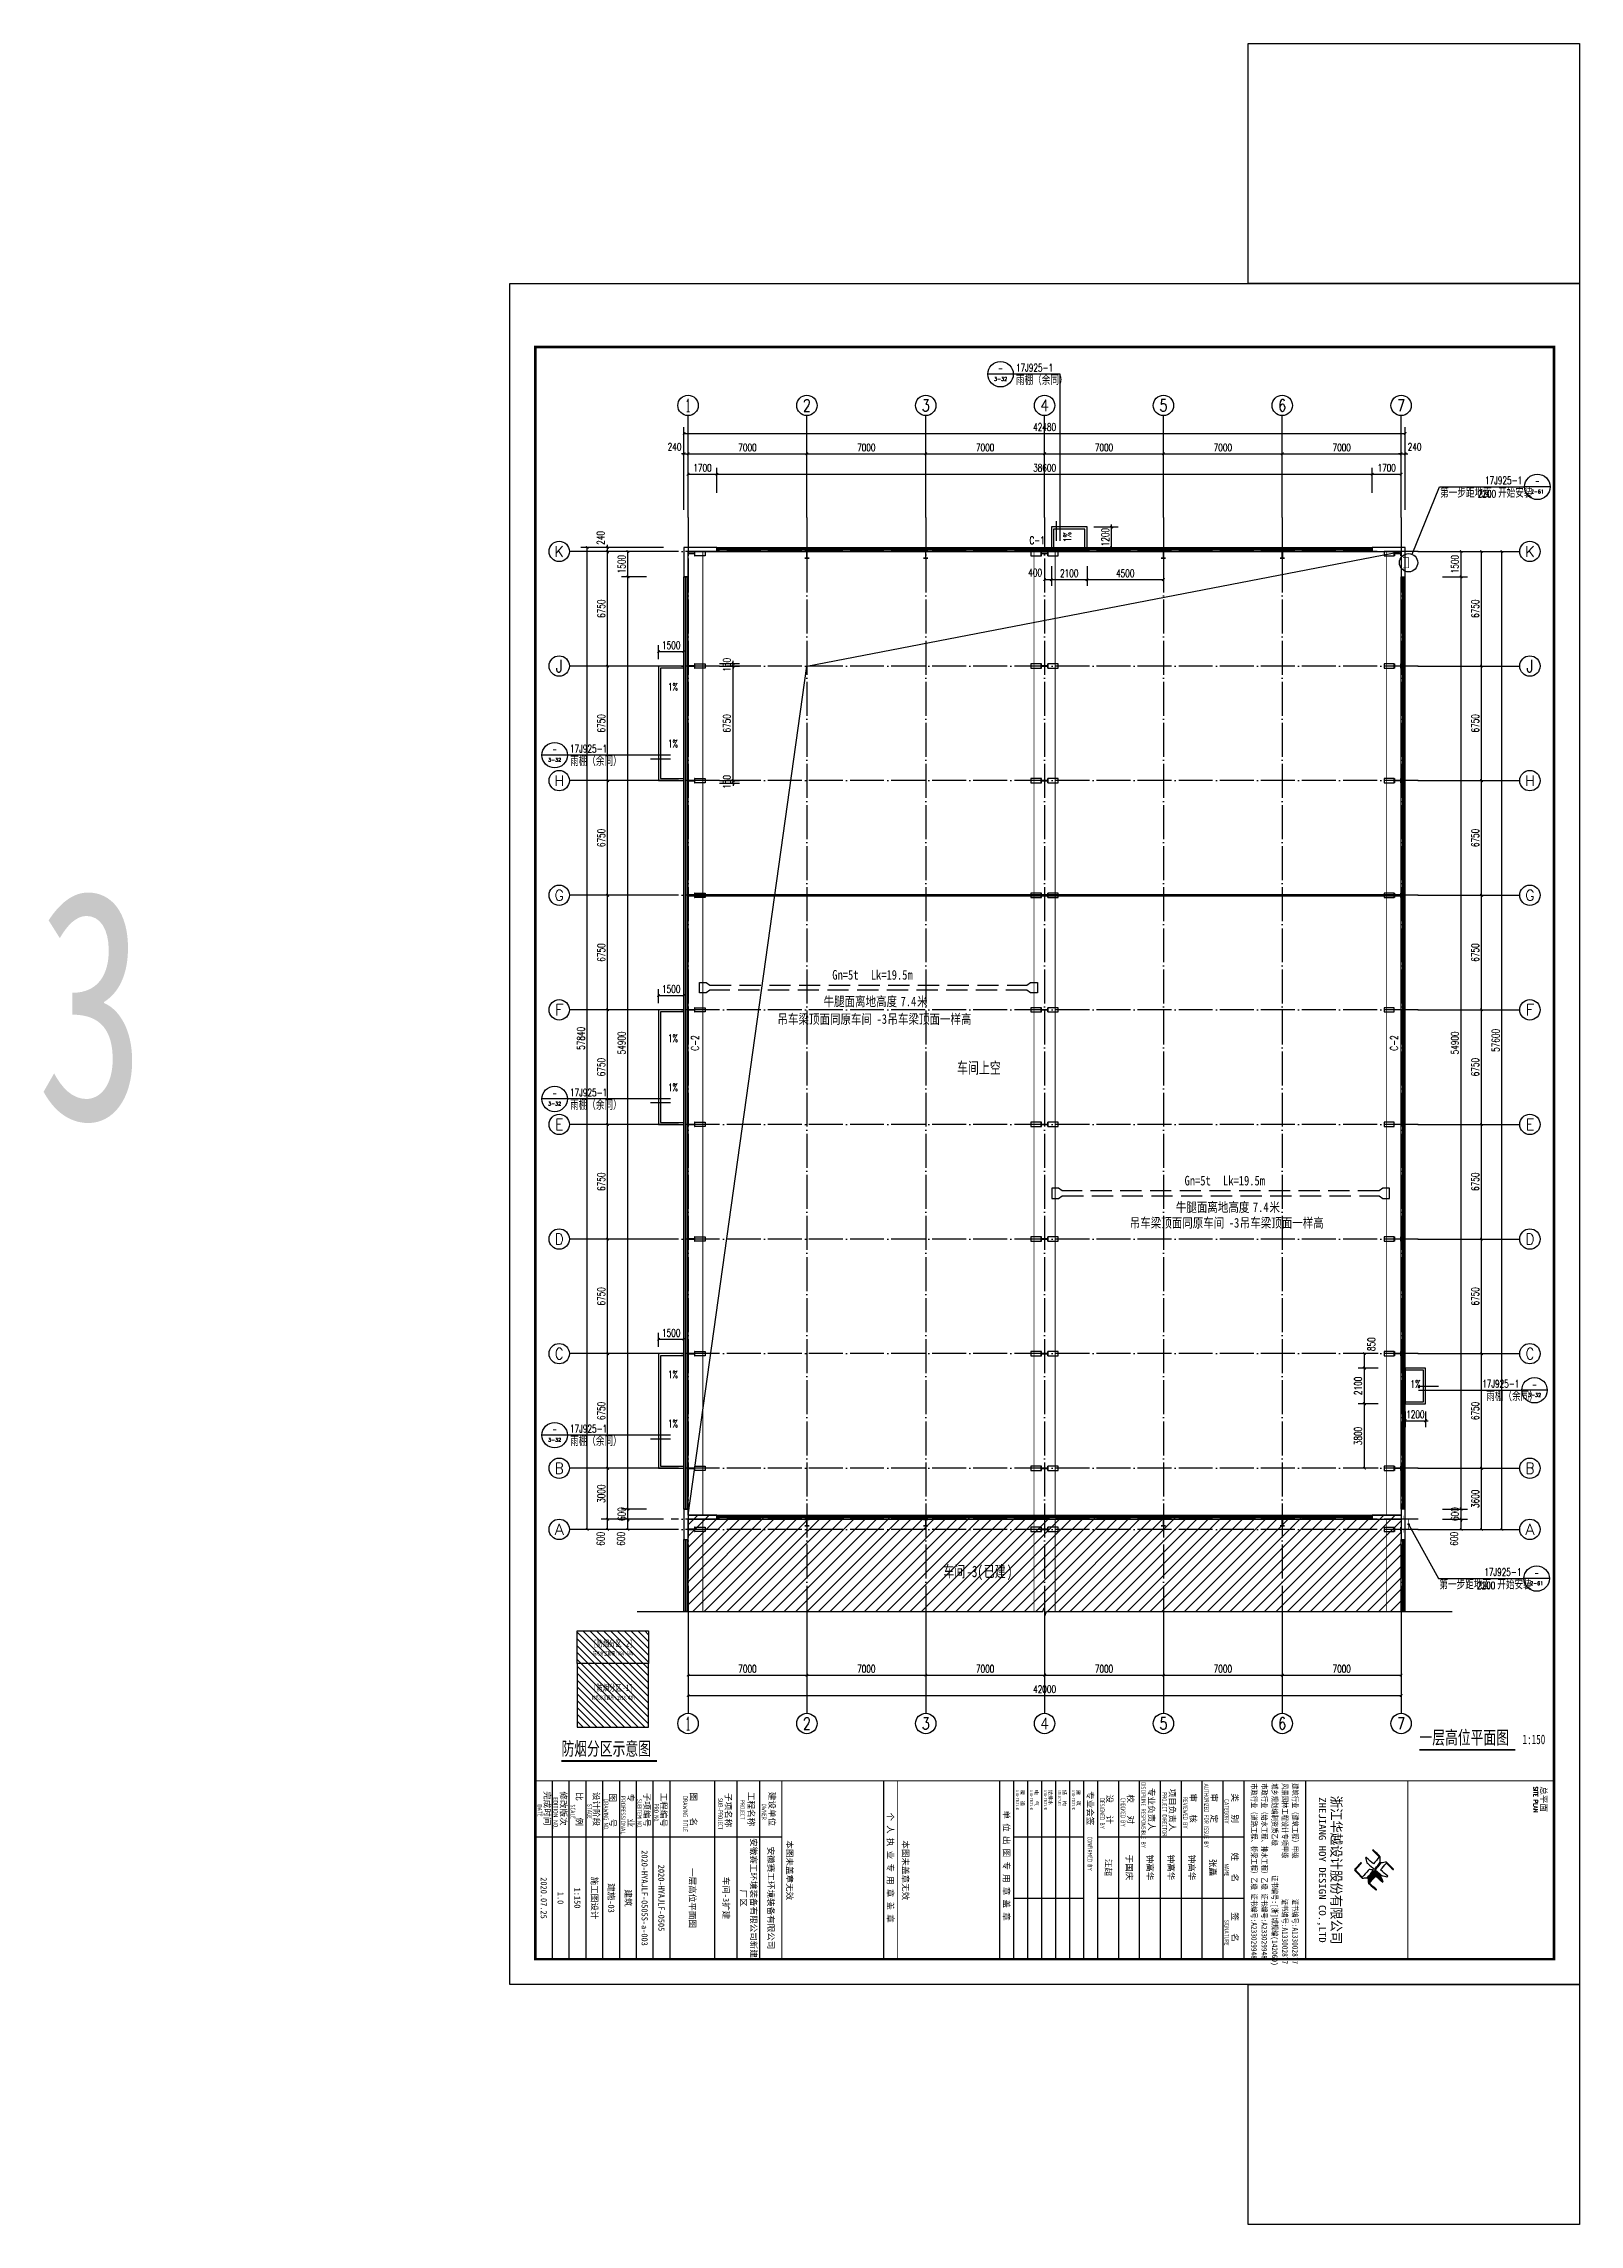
# Model space of a CAD drawing. Extents: x 1840316 to 2045362, y 17308253 to 17931430.
# Drawn here: x 1954905 to 2045362, y 17602842 to 17731286 of the extents above; entities that cross this region are included whole.
import ezdxf
from ezdxf.enums import TextEntityAlignment as Align

# ---------------------------------------------------------------- set-up
doc = ezdxf.new("R2010")
doc.units = 0
doc.header["$LTSCALE"] = 1000
doc.header["$MEASUREMENT"] = 0
doc.linetypes.add('DASH', pattern=[0.35, 0.25, -0.1])
doc.linetypes.add('DOTE', pattern=[2.42, 2, -0.2, 0.02, -0.2])
doc.layers.get('Defpoints').update_dxf_attribs({"color": 250})
for name, color, linetype in [('0 - 填充', 251, 'Continuous'), ('00-人防文字', 140, 'Continuous'), ('AXIS_TEXT', 7, 'Continuous'), ('AXIS_内部', 151, 'Continuous'), ('AXIS_外部', 171, 'Continuous'), ('COLUMN', 2, 'Continuous'), ('DIM_IDEN', 171, 'Continuous'), ('DIM_SYMB', 165, 'Continuous'), ('DOTE', 1, 'DOTE'), ('PUB_TEXT', 7, 'Continuous'), ('PUB_TITLE', 4, 'Continuous'), ('PUB_WALL', 9, 'Continuous'), ('TK', 4, 'Continuous'), ('WALL-PARAPET', 6, 'Continuous'), ('WINDOW', 140, 'Continuous'), ('WINDOW_TEXT', 7, 'Continuous')]:
    doc.layers.add(name, color=color, linetype=linetype)
doc.styles.add('-宋体', font='', dxfattribs={"width": 0.8})
doc.styles.add('_TCH_AXIS', font='COMPLEX', dxfattribs={"bigfont": 'GBCBIG'})
doc.styles.add('_TCH_DIM', font='SIMPLEX', dxfattribs={"bigfont": 'GBCBIG'})
doc.styles.add('_TCH_DIM_T3', font='SIMPLEX', dxfattribs={"width": 0.705882, "bigfont": 'GBCBIG'})
doc.styles.add('_TCH_LABEL', font='COMPLEX', dxfattribs={"bigfont": 'GBCBIG'})
doc.styles.add('_TCH_WINDOW', font='SIMPLEX', dxfattribs={"height": 3.5, "bigfont": 'GBCBIG'})
doc.styles.add('COMPLEX', font='COMPLEX')
doc.styles.add('HT', font='simhei.ttf', dxfattribs={"width": 0.7})
doc.styles.add('ROMANS', font='romans', dxfattribs={"width": 0.65, "height": 231.275})
doc.styles.add('TSSD_REIN', font='tssdeng.shx', dxfattribs={"width": 0.7, "bigfont": 'tssdchn.shx'})
doc.styles.add('图签宋体', font='', dxfattribs={"height": 300})
doc.styles.add('图签黑体', font='simhei.ttf', dxfattribs={"height": 550})
doc.styles.get('-宋体').set_extended_font_data('SimSun')
doc.styles.get('图签宋体').set_extended_font_data('NSimSun')
doc.dimstyles.new('_TCH_ARCH&&150', dxfattribs={"dimtxt": 446.25, "dimasz": 150, "dimexe": 375, "dimexo": 450, "dimgap": 150, "dimtad": 1, "dimdec": 0, "dimzin": 0, "dimdsep": 46, "dimtxsty": '_TCH_DIM_T3', "dimblk": 'ARCHTICK', "dimcen": 0.09, "dimclrt": 7, "dimazin": 2, "dimtfac": 1, "dimtdec": 0, "dimtix": 1, "dimtmove": 2, "dimatfit": 3, "dimfxl": 0, "dimtolj": 1, "dimtzin": 0, "dimarcsym": 0})

msp = doc.modelspace()

# ---------------------------------------------------------------- texts
at = {"layer": '00-人防文字', "style": 'HT', "width": 0.7}
for s, height, p in [('[', 375.5, (1987280.8, 17636868.9)), ('防烟分区', 375.53, (1987469.8, 17636868.9)), ('-2]', 375.53, (1988982, 17636868.9)), ('防烟分区面积', 225.32, (1987238.4, 17636362.3)), (':850.50m', 225.32, (1988599.4, 17636362.3)), ('2', 112.7, (1989506.7, 17636512.3)), ('[', 375.5, (1987280.8, 17634261.4)), ('防烟分区', 375.53, (1987469.8, 17634261.4)), ('-1]', 375.53, (1988982, 17634261.4)), ('防烟分区面积', 225.32, (1987181.6, 17633754.9)), (':1533.42m', 225.32, (1988542.7, 17633754.9)), ('2', 112.7, (1989563.4, 17633904.9))]:
    msp.add_text(s, height=height, dxfattribs=at).set_placement(p)
at = {"layer": 'PUB_TEXT', "style": '_TCH_LABEL'}
for s, height, p, p2 in [('3-32', 208.48, (2010879.8, 17711433), (2011654.2, 17711433)), ('2-61', 214.56, (2042504.6, 17704792.3), (2043270.8, 17704792.3)), ('3-32', 208.48, (1984617.3, 17688994.7), (1985391.7, 17688994.7)), ('3-32', 208.48, (1984617.3, 17668744.7), (1985391.7, 17668744.7)), ('3-32', 208.48, (2042331.5, 17651589.7), (2043105.8, 17651589.7)), ('3-32', 208.48, (1984617.3, 17648944.7), (1985391.7, 17648944.7)), ('2-61', 214.56, (2042460.3, 17640492.8), (2043226.6, 17640492.8))]:
    msp.add_text(s, height=height, dxfattribs=at).set_placement(p, p2, align=Align.FIT)
at = {"layer": 'PUB_TEXT', "style": '_TCH_LABEL', "width": 0.777778}
for p, p2 in [((2011136.5, 17711953.9), (2011397.5, 17711953.9)), ((2042757.2, 17705317.7), (2043018.2, 17705317.7)), ((1984874, 17689515.5), (1985135, 17689515.5)), ((1984874, 17669265.5), (1985135, 17669265.5)), ((2042588.2, 17652110.6), (2042849.2, 17652110.6)), ((1984874, 17649465.5), (1985135, 17649465.5)), ((2042712.9, 17641018.2), (2042973.9, 17641018.2))]:
    msp.add_text('-', height=391.5, dxfattribs=at).set_placement(p, p2, align=Align.FIT)
at = {"layer": 'PUB_TEXT', "style": '_TCH_LABEL'}
for s, p in [('雨棚（余同）', (2012174.5, 17711182.8)), ('第一步距地面', (2037161.1, 17704546.7)), ('开始安装', (2040572.8, 17704546.7)), ('雨棚（余同）', (1985912, 17688744.4)), ('雨棚（余同）', (1985912, 17668494.4)), ('雨棚（余同）', (2039874.8, 17651339.5)), ('雨棚（余同）', (1985912, 17648694.4)), ('第一步距地面', (2037116.8, 17640247.2)), ('开始安装', (2040528.5, 17640247.2))]:
    msp.add_text(s, height=506.38, dxfattribs=at).set_placement(p)
at = {"layer": 'PUB_TEXT'}
for s, height, style, width, p in [('17J925-1', 446.25, '_TCH_LABEL', 0.705882, (2012174.5, 17711972.6)), ('2200', 446.25, '_TCH_LABEL', 0.705882, (2039372.8, 17704546.7)), ('17J925-1', 446.25, '_TCH_LABEL', 0.705882, (2039805.2, 17705336.4)), ('1%%%', 446.25, '_TCH_DIM', 0.705882, (1991673.8, 17693178.2)), ('17J925-1', 446.25, '_TCH_LABEL', 0.705882, (1985912, 17689534.2)), ('1%%%', 446.25, '_TCH_DIM', 0.705882, (1991673.8, 17689834.2)), ('3', 13519, 'HT', 0.7, (1954493.1, 17667931.1)), ('Gn=5t', 566.46, '-宋体', 0.8, (2001357.6, 17676154.4)), ('Lk=19.5m', 566.46, '-宋体', 0.8, (2003626, 17676154.4)), ('牛腿面离地高度', 566.46, '-宋体', 0.8, (2000844.7, 17674591.9)), ('米', 566.5, '-宋体', 0.8, (2006353.6, 17674591.9)), ('吊车梁顶面同原车间', 566.46, '-宋体', 0.8, (1998129.5, 17673551.7)), ('-3', 566.46, '-宋体', 0.8, (2003962.4, 17673551.7)), ('吊车梁顶面一样高', 566.46, '-宋体', 0.8, (2004610.5, 17673551.7)), ('7.4', 566.46, '-宋体', 0.8, (2005381.4, 17674591.9)), ('1%%%', 446.25, '_TCH_DIM', 0.705882, (1991673.8, 17672478.2)), ('车间上空', 675.95, 'HT', 0.7, (2008704.2, 17670624.2)), ('17J925-1', 446.25, '_TCH_LABEL', 0.705882, (1985912, 17669284.2)), ('1%%%', 446.25, '_TCH_DIM', 0.705882, (1991673.8, 17669584.2)), ('Gn=5t', 566.46, '-宋体', 0.8, (2022107.6, 17664034.5)), ('Lk=19.5m', 566.46, '-宋体', 0.8, (2024376, 17664034.5)), ('牛腿面离地高度', 566.46, '-宋体', 0.8, (2021594.7, 17662472.1)), ('7.4', 566.46, '-宋体', 0.8, (2026131.4, 17662472.1)), ('米', 566.5, '-宋体', 0.8, (2027103.6, 17662472.1)), ('吊车梁顶面同原车间', 566.46, '-宋体', 0.8, (2018879.5, 17661551.2)), ('-3', 566.46, '-宋体', 0.8, (2024712.4, 17661551.2)), ('吊车梁顶面一样高', 566.46, '-宋体', 0.8, (2025360.5, 17661551.2)), ('1%%%', 446.25, '_TCH_DIM', 0.705882, (1991673.8, 17652678.2)), ('1%%%', 446.25, '_TCH_DIM', 0.705882, (2035409.4, 17652112.5)), ('17J925-1', 446.25, '_TCH_LABEL', 0.705882, (2039636.2, 17652129.2)), ('17J925-1', 446.25, '_TCH_LABEL', 0.705882, (1985912, 17649484.2)), ('1%%%', 446.25, '_TCH_DIM', 0.705882, (1991673.8, 17649784.2)), ('车间', 675.95, 'HT', 0.7, (2007900, 17640962.6)), ('-3(', 675.95, 'HT', 0.7, (2009261, 17640962.6)), ('已建', 675.95, 'HT', 0.7, (2010281.7, 17640962.6)), (')', 675.9, 'HT', 0.7, (2011642.8, 17640962.6)), ('2200', 446.25, '_TCH_LABEL', 0.705882, (2039328.5, 17640247.2)), ('17J925-1', 446.25, '_TCH_LABEL', 0.705882, (2039760.9, 17641036.9)), ('一层高位平面图', 788.61, 'HT', 0.7, (2035942.6, 17631128.3)), ('1:150', 563.29, 'HT', 0.7, (2042012.2, 17631128.3)), ('防烟分区示意图', 788.61, 'HT', 0.7, (1985406.4, 17630466.3))]:
    msp.add_text(s, height=height, dxfattribs=dict(at, style=style, width=width)).set_placement(p)
at = {"layer": 'PUB_TEXT', "style": '_TCH_DIM', "width": 0.705882}
msp.add_text('1%%%', height=446.25, rotation=90, dxfattribs=at).set_placement((2015425.8, 17701924.5))

# ---------------------------------------------------------------- blocks, each defined once
blk = doc.blocks.new('A$C3ACC4A1C')
at = {"layer": 'COLUMN'}
h = blk.add_hatch(color=256, dxfattribs=at)
h.paths.add_polyline_path([(125, 400), (0, 400), (0, 388), (120, 388), (120, 200), (125, 200)])
h.paths.add_polyline_path([(250, 400), (125, 400), (125, 200), (130, 200), (130, 388), (250, 388)])
h.paths.add_polyline_path([(250, 12), (130, 12), (130, 200), (125, 200), (125, 0), (250, 0)])
h.paths.add_polyline_path([(125, 200), (120, 200), (120, 12), (0, 12), (0, 0), (125, 0)])
blk.add_lwpolyline([(0, 0), (0, 12), (120, 12), (120, 388), (0, 388), (0, 400), (250, 400), (250, 388), (130, 388), (130, 12), (250, 12), (250, 0)], close=True, dxfattribs=at)
blk = doc.blocks.new('A$C053D6479')
at = {"layer": 'PUB_TITLE'}
h = blk.add_hatch(color=256, dxfattribs=at)
h.dxf.hatch_style = 1
edge = h.paths.add_edge_path()
edge.add_spline(control_points=[(1026, 827), (1105, 920), (1188, 1008), (1266, 1102)], knot_values=[13, 13, 13, 13, 14, 14, 14, 14], degree=3, periodic=0)
edge.add_spline(control_points=[(1266, 1102), (1258, 1111), (1249, 1119), (1239, 1116)], knot_values=[12, 12, 12, 12, 13, 13, 13, 13], degree=3, periodic=0)
edge.add_spline(control_points=[(1239, 1116), (1210, 1107), (1179, 1092), (1144, 1077)], knot_values=[11, 11, 11, 11, 12, 12, 12, 12], degree=3, periodic=0)
edge.add_spline(control_points=[(1144, 1077), (1109, 1063), (1069, 1053), (1047, 1038)], knot_values=[10, 10, 10, 10, 11, 11, 11, 11], degree=3, periodic=0)
edge.add_spline(control_points=[(1047, 1038), (1028, 1026), (1007, 992), (991, 972)], knot_values=[9, 9, 9, 9, 10, 10, 10, 10], degree=3, periodic=0)
edge.add_spline(control_points=[(991, 972), (942, 913), (899, 868), (849, 810)], knot_values=[8, 8, 8, 8, 9, 9, 9, 9], degree=3, periodic=0)
edge.add_spline(control_points=[(849, 810), (842, 801), (822, 776), (822, 775)], knot_values=[7, 7, 7, 7, 8, 8, 8, 8], degree=3, periodic=0)
edge.add_spline(control_points=[(822, 775), (823, 771), (848, 752), (859, 744)], knot_values=[6, 6, 6, 6, 7, 7, 7, 7], degree=3, periodic=0)
edge.add_spline(control_points=[(859, 744), (949, 670), (1035, 592), (1122, 521)], knot_values=[5, 5, 5, 5, 6, 6, 6, 6], degree=3, periodic=0)
edge.add_spline(control_points=[(1122, 521), (1153, 527), (1185, 530), (1217, 533)], knot_values=[4, 4, 4, 4, 5, 5, 5, 5], degree=3, periodic=0)
edge.add_spline(control_points=[(1217, 533), (1246, 535), (1293, 532), (1316, 542)], knot_values=[3, 3, 3, 3, 4, 4, 4, 4], degree=3, periodic=0)
edge.add_spline(control_points=[(1316, 542), (1327, 547), (1338, 565), (1349, 579)], knot_values=[2, 2, 2, 2, 3, 3, 3, 3], degree=3, periodic=0)
edge.add_spline(control_points=[(1349, 579), (1423, 670), (1507, 759), (1572, 848)], knot_values=[1, 1, 1, 1, 2, 2, 2, 2], degree=3, periodic=0)
edge.add_spline(control_points=[(1572, 848), (1564, 852), (1561, 861), (1551, 862)], knot_values=[0, 0, 0, 0, 1, 1, 1, 1], degree=3, periodic=0)
edge.add_spline(control_points=[(1551, 862), (1469, 769), (1393, 671), (1310, 579)], knot_values=[15, 15, 15, 15, 16, 16, 16, 16], degree=3, periodic=0)
edge.add_spline(control_points=[(1310, 579), (1216, 662), (1118, 742), (1026, 827)], knot_values=[14, 14, 14, 14, 15, 15, 15, 15], degree=3, periodic=0)
at = {"layer": 'TK'}
for points, knots in [([(555, 949), (624, 891), (699, 833), (760, 773), (689, 691), (614, 604), (539, 517), (529, 505), (516, 487), (506, 482), (492, 475), (469, 472), (452, 467), (416, 456), (383, 448), (342, 438), (323, 433), (297, 422), (293, 440), (291, 452), (313, 470), (322, 480), (400, 566), (477, 652), (553, 736), (460, 815), (366, 894), (270, 970), (183, 883), (101, 791), (16, 703), (-18, 714), (9, 735), (28, 755), (103, 838), (192, 930), (266, 1005), (319, 1009), (387, 1005), (442, 1007), (456, 1008), (472, 1011), (485, 1007), (507, 1000), (534, 967), (555, 949)], [0, 0, 0, 0, 1, 1, 1, 2, 2, 2, 3, 3, 3, 4, 4, 4, 5, 5, 5, 6, 6, 6, 7, 7, 7, 8, 8, 8, 9, 9, 9, 10, 10, 10, 11, 11, 11, 12, 12, 12, 13, 13, 13, 14, 14, 14, 15, 15, 15, 15]), ([(1031, 1298), (1066, 1286), (1054, 1262), (1045, 1224), (1036, 1188), (1031, 1158), (1024, 1121), (1020, 1104), (1017, 1085), (1012, 1071), (1004, 1052), (976, 1026), (956, 1003), (906, 946), (866, 899), (814, 839), (806, 829), (789, 806), (787, 806), (777, 804), (728, 856), (719, 864), (651, 922), (580, 978), (514, 1036), (509, 1106), (488, 1176), (479, 1247), (570, 1343), (663, 1436), (758, 1526), (764, 1523), (768, 1518), (774, 1515), (693, 1422), (599, 1343), (520, 1249), (607, 1171), (698, 1096), (789, 1021), (874, 1109), (950, 1206), (1031, 1298)], [0, 0, 0, 0, 1, 1, 1, 2, 2, 2, 3, 3, 3, 4, 4, 4, 5, 5, 5, 6, 6, 6, 7, 7, 7, 8, 8, 8, 9, 9, 9, 10, 10, 10, 11, 11, 11, 12, 12, 12, 13, 13, 13, 14, 14, 14, 14]), ([(1551, 862), (1561, 861), (1564, 852), (1572, 848), (1507, 759), (1423, 670), (1349, 579), (1338, 565), (1327, 547), (1316, 542), (1293, 532), (1246, 535), (1217, 533), (1185, 530), (1153, 527), (1122, 521), (1035, 592), (949, 670), (859, 744), (848, 752), (823, 771), (822, 775), (822, 776), (842, 801), (849, 810), (899, 868), (942, 913), (991, 972), (1007, 992), (1028, 1026), (1047, 1038), (1069, 1053), (1109, 1063), (1144, 1077), (1179, 1092), (1210, 1107), (1239, 1116), (1249, 1119), (1258, 1111), (1266, 1102), (1188, 1008), (1105, 920), (1026, 827), (1118, 742), (1216, 662), (1310, 579), (1393, 671), (1469, 769), (1551, 862)], [0, 0, 0, 0, 1, 1, 1, 2, 2, 2, 3, 3, 3, 4, 4, 4, 5, 5, 5, 6, 6, 6, 7, 7, 7, 8, 8, 8, 9, 9, 9, 10, 10, 10, 11, 11, 11, 12, 12, 12, 13, 13, 13, 14, 14, 14, 15, 15, 15, 16, 16, 16, 16]), ([(1097, 490), (1100, 425), (1106, 361), (1107, 294), (1018, 207), (925, 121), (830, 33), (818, 21), (800, 0), (787, 0), (768, -1), (725, 49), (712, 60), (662, 103), (616, 143), (568, 186), (545, 207), (518, 224), (499, 250), (501, 259), (511, 261), (516, 267), (609, 192), (696, 111), (785, 33), (883, 118), (977, 208), (1070, 298), (992, 373), (892, 456), (803, 534), (791, 544), (768, 561), (766, 569), (761, 588), (776, 634), (780, 655), (785, 690), (788, 721), (795, 746), (897, 661), (998, 576), (1097, 490)], [0, 0, 0, 0, 1, 1, 1, 2, 2, 2, 3, 3, 3, 4, 4, 4, 5, 5, 5, 6, 6, 6, 7, 7, 7, 8, 8, 8, 9, 9, 9, 10, 10, 10, 11, 11, 11, 12, 12, 12, 13, 13, 13, 14, 14, 14, 14])]:
    blk.add_open_spline(points, degree=3, knots=knots, dxfattribs=at)
blk = doc.blocks.new('GeYuanFrame_28783010', base_point=(18.76, 4.34))
at = {"layer": 'PUB_TITLE'}
for points in [[(628.76, 235.14), (628.76, 292.54)], [(652.76, 235.14), (652.76, 292.54)], [(628.76, 202.14), (628.76, 229.64)], [(652.76, 202.14), (652.76, 229.64)], [(628.76, 14.34), (628.76, 111.14)]]:
    blk.add_lwpolyline(points, dxfattribs=at)
at = {"layer": 'TK'}
for p, q in [((43.76, 414.34), (676.76, 414.34)), ((606.76, 316.74), (676.76, 316.74)), ((606.76, 284.34), (676.76, 284.34)), ((606.76, 276.14), (676.76, 276.14)), ((606.76, 267.94), (676.76, 267.94)), ((606.76, 259.74), (676.76, 259.74)), ((606.76, 251.54), (676.76, 251.54)), ((606.76, 243.34), (676.76, 243.34)), ((606.76, 235.14), (676.76, 235.14)), ((606.76, 235.14), (676.76, 235.14)), ((606.76, 102.34), (676.76, 102.34)), ((606.76, 93.54), (676.76, 93.54)), ((606.76, 84.74), (628.76, 84.74)), ((606.76, 84.74), (676.76, 84.74)), ((606.76, 67.18), (676.76, 67.18)), ((606.76, 67.14), (676.76, 67.14)), ((606.76, 60.58), (676.76, 60.58)), ((606.76, 53.98), (676.76, 53.98)), ((606.76, 47.38), (676.76, 47.38)), ((606.76, 40.78), (676.76, 40.78)), ((606.76, 34.18), (676.76, 34.18)), ((606.76, 27.58), (676.76, 27.58)), ((606.76, 20.98), (676.76, 20.98)), ((606.76, 14.34), (676.76, 14.34))]:
    blk.add_line(p, q, dxfattribs=at)
for points in [[(18.76, 424.34), (686.76, 424.34), (686.76, 4.34), (18.76, 4.34), (18.76, 424.34)], [(606.76, 292.54), (676.76, 292.54)], [(606.76, 235.14), (676.76, 235.14)], [(606.76, 229.64), (676.76, 229.64)], [(606.76, 224.14), (676.76, 224.14)], [(606.76, 218.64), (676.76, 218.64)], [(606.76, 213.14), (676.76, 213.14)], [(606.76, 207.64), (676.76, 207.64)], [(606.76, 202.14), (676.76, 202.14)], [(606.76, 196.64), (676.76, 196.64)], [(606.76, 151.14), (676.76, 151.14)]]:
    blk.add_lwpolyline(points, dxfattribs=at)
at = {"layer": 'TK', "const_width": 1}
blk.add_lwpolyline([(676.76, 414.34), (43.76, 414.34), (43.76, 14.34), (676.76, 14.34)], close=True, dxfattribs=at)
at = {"layer": 'TK'}
for points, const_width in [([(606.76, 414.34), (606.76, 14.34)], 0.4), ([(606.76, 356.95), (676.76, 356.95)], 0.35), ([(606.76, 292.54), (676.76, 292.54)], 0.35), ([(606.76, 292.54), (676.76, 292.54)], 0.35), ([(606.76, 235.14), (676.76, 235.14)], 0.35), ([(606.76, 202.14), (676.76, 202.14)], 0.35), ([(606.76, 156.64), (676.76, 156.64)], 0.35), ([(606.76, 111.14), (676.76, 111.14)], 0.35), ([(606.76, 67.18), (676.76, 67.18)], 0.35)]:
    blk.add_lwpolyline(points, dxfattribs=dict(at, const_width=const_width))
at = {"layer": 'PUB_TITLE', "xscale": 0.01000000000021828, "yscale": 0.01000000000021828, "zscale": 0.01}
blk.add_blockref('A$C053D6479', (633.86, 336.08), dxfattribs=at)
at = {"layer": 'TK', "style": '图签宋体'}
for s, height, p in [('总平面', 2.4, (608.9, 409.1)), ('类   别', 2.4, (611.65, 287.9)), ('姓   名', 2.4, (634.87, 287.9)), ('签   名', 2.4, (658.35, 287.9)), ('审   定', 2.4, (611.65, 279.7)), ('审   核', 2.4, (611.65, 271.5)), ('项目负责人', 2.4, (609.8, 263.3)), ('专业负责人', 2.4, (609.56, 255.1)), ('校   对', 2.4, (612.06, 246.9)), ('设   计', 2.4, (612.03, 238.7)), ('专业会签', 2.4, (610.79, 231.05)), ('结  构', 1.44, (610.28, 221.42)), ('建  筑', 1.44, (610.28, 226.92)), ('给排水', 1.44, (610.28, 215.92)), ('暖  通', 1.44, (610.28, 204.92)), ('电  气', 1.44, (610.28, 210.42)), ('单 位 出 图 专 用 章 盖 章', 2.4, (618.39, 198.16)), ('个 人 执 业 专 用 章 盖 章', 2.4, (619.19, 152.58)), ('本图未盖章无效', 2.4, (630.1, 158.51)), ('本图未盖章无效', 2.4, (630.1, 113.01)), ('建设单位', 2.4, (611.06, 106.14)), ('工程名称', 2.4, (611.14, 97.93)), ('子项名称', 2.4, (611.52, 88.95)), ('图    名', 2.4, (611.3, 75.3)), ('工程编号', 2.4, (611.44, 63.58)), ('子项编号', 2.4, (611.44, 57)), ('专    业', 2.4, (611.68, 50.69)), ('图    号', 2.4, (611.69, 43.58)), ('设计阶段', 2.4, (611.12, 37.12)), ('修改版次', 2.4, (610.91, 24.22)), ('比    例', 2.4, (611.26, 30.44)), ('完成时间', 2.4, (610.79, 17.83))]:
    blk.add_text(s, height=height, dxfattribs=at).set_placement(p)
at = {"layer": 'TK'}
for s, height, style, width, p in [('SITE PLAN', 1.697, 'ROMANS', 0.76, (609.02, 406.31)), ('建筑行业（建筑工程）甲级           证书编号:A133002877', 2.2, '-宋体', 0.8, (607.67, 311.64)), ('风景园林工程设计专项甲级           证书编号:A133002877', 2.2, '-宋体', 0.8, (607.67, 307.62)), ('城乡规划编制资质乙级        证书编号:[浙]城规编(142069)', 2.2, '-宋体', 0.8, (607.67, 303.63)), ('市政行业（给水工程、排水工程）乙级 证书编号:A233029948', 2.2, '-宋体', 0.8, (607.67, 299.55)), ('市政行业（道路工程、桥梁工程）乙级 证书编号:A233029948', 2.2, '-宋体', 0.8, (607.67, 295.5)), ('CATEGORY', 1.8, 'TSSD_REIN', 0.7, (613.99, 284.98)), ('NAME', 1.8, 'TSSD_REIN', 0.7, (639.18, 284.98)), ('SIGNATURE', 1.8, 'TSSD_REIN', 0.7, (661.34, 284.98)), ('AUTHORIZED FOR ISSUE BY', 1.8, 'TSSD_REIN', 0.7, (607.79, 276.98)), ('REVIEWED BY', 1.8, 'TSSD_REIN', 0.7, (613.03, 268.72)), ('PROJECT DIRECTOR', 1.8, 'TSSD_REIN', 0.7, (611.22, 260.55)), ('DISCIPLINE RESPONSIBLE BY', 1.8, 'TSSD_REIN', 0.7, (607.25, 252.28)), ('CHECKED BY', 1.8, 'TSSD_REIN', 0.7, (613.42, 244.25)), ('DESIGNED BY', 1.8, 'TSSD_REIN', 0.7, (613.43, 236.08)), ('CONFIRMED BY', 1.8, 'TSSD_REIN', 0.7, (628.61, 231.23)), ('ARCHITECTURE', 1.08, 'TSSD_REIN', 0.7, (610.32, 225.15)), ('STRUCTURE', 1.08, 'TSSD_REIN', 0.7, (610.32, 219.65)), ('ARCHITECTURE', 1.08, 'TSSD_REIN', 0.7, (610.32, 214.15)), ('ARCHITECTURE', 1.08, 'TSSD_REIN', 0.7, (610.32, 208.65)), ('ARCHITECTURE', 1.08, 'TSSD_REIN', 0.7, (610.32, 203.15)), ('OWNER', 1.8, 'TSSD_REIN', 0.7, (615.65, 103.29)), ('PROJECT', 1.8, 'TSSD_REIN', 0.7, (614.19, 94.83)), ('SUB-PROJECT', 1.8, 'TSSD_REIN', 0.7, (613.53, 86.11)), ('DRAWING TITLE', 1.8, 'TSSD_REIN', 0.7, (612.64, 72.34)), ('PRO N0.', 1.8, 'TSSD_REIN', 0.7, (615.68, 60.96)), ('SUBITEM NO.', 1.8, 'TSSD_REIN', 0.7, (613.82, 54.39)), ('PROFESSIONAL', 1.8, 'TSSD_REIN', 0.8, (612.55, 47.95)), ('DRAWING NO.', 1.8, 'TSSD_REIN', 0.7, (613.86, 41.26)), ('STAGE', 1.8, 'TSSD_REIN', 0.7, (615.76, 34.84)), ('SCALE', 1.8, 'TSSD_REIN', 0.7, (616.05, 28.23)), ('EDITION NO.', 1.8, 'TSSD_REIN', 0.8, (613.2, 21.45)), ('DATE', 1.8, 'TSSD_REIN', 0.7, (616, 15.26))]:
    blk.add_text(s, height=height, dxfattribs=dict(at, style=style, width=width)).set_placement(p)
for s, height, style, width, p in [('浙江华越设计股份有限公司', 3.96, 'HT', 0.9, (641.74, 328.97)), ('ZHEJIANG HOY DESIGN CO.,LTD', 2.8, '图签黑体', 1.11, (641.73, 323.1))]:
    blk.add_text(s, height=height, dxfattribs=dict(at, style=style, width=width)).set_placement(p, align=Align.MIDDLE)
at = {"layer": 'TK', "char_height": 2.4, "attachment_point": 5, "style": '图签宋体'}
for s, insert, width in [('张矗', (640.76, 280.21), 24), ('钟高华', (640.76, 272.04), 24), ('钟高华', (640.76, 263.84), 24), ('钟高华', (640.76, 255.57), 24), ('于国庆', (640.76, 247.44), 24), ('汪超', (640.76, 239.24), 24), ('安徽赛工环境装备有限公司', (652.76, 106.74), 48), ('安徽赛工环境装备有限公司新建厂区', (652.76, 97.94), 48), ('车间-3扩建', (652.76, 89.14), 48), ('一层高位平面图', (652.76, 75.94), 48), ('2020-HYAJLF-0505', (652.76, 63.88), 48), ('2020-HYAJLF-0505S-a-003', (652.76, 57.28), 48), ('建筑', (652.76, 50.68), 48), ('建施-03', (652.76, 44.08), 48), ('施工图设计', (652.76, 37.48), 48), ('1:150', (652.76, 30.88), 48), ('2020.07.25', (652.76, 17.69), 48), ('1.0', (652.76, 24.28), 48)]:
    blk.add_mtext(s, dxfattribs=dict(at, insert=insert, width=width))
blk = doc.blocks.new('_ArchTick')
at = {"color": 0, "linetype": 'ByBlock', "const_width": 0.4}
blk.add_lwpolyline([(-0.5, -0.5), (0.5, 0.5)], dxfattribs=at)
blk = doc.blocks.new('*D80')
at = {"layer": 'AXIS_内部', "color": 0, "lineweight": -2}
for p, q in [((2033502, 17651177), (2032327, 17651177)), ((2032702, 17647377), (2032702, 17651177)), ((2033502, 17647377), (2032327, 17647377))]:
    blk.add_line(p, q, dxfattribs=at)
at = {"layer": 'Defpoints', "color": 0}
for p in [(2032702, 17651177), (2033952, 17651177), (2033952, 17647377)]:
    blk.add_point(p, dxfattribs=at)
at = {"layer": 'AXIS_内部', "color": 0, "lineweight": -2, "xscale": 150, "yscale": 150, "zscale": 150}
for p, rotation in [((2032702, 17651177), 90), ((2032702, 17647377), 270)]:
    blk.add_blockref('_ArchTick', p, dxfattribs=dict(at, rotation=rotation))
at = {"layer": 'AXIS_内部', "color": 7, "insert": (2032328, 17649277), "char_height": 446.2, "attachment_point": 5, "rotation": 90, "style": '_TCH_DIM_T3'}
blk.add_mtext('\\A1;3800', dxfattribs=at)
blk = doc.blocks.new('*D81')
at = {"layer": 'AXIS_内部', "color": 0, "lineweight": -2}
for p, q in [((2033502, 17653277), (2032327, 17653277)), ((2032702, 17651177), (2032702, 17653277)), ((2033502, 17651177), (2032327, 17651177))]:
    blk.add_line(p, q, dxfattribs=at)
at = {"layer": 'Defpoints', "color": 0}
for p in [(2032702, 17653277), (2033952, 17653277), (2033952, 17651177)]:
    blk.add_point(p, dxfattribs=at)
at = {"layer": 'AXIS_内部', "color": 0, "lineweight": -2, "xscale": 150, "yscale": 150, "zscale": 150}
for p, rotation in [((2032702, 17653277), 90), ((2032702, 17651177), 270)]:
    blk.add_blockref('_ArchTick', p, dxfattribs=dict(at, rotation=rotation))
at = {"layer": 'AXIS_内部', "color": 7, "insert": (2032328, 17652227), "char_height": 446.2, "attachment_point": 5, "rotation": 90, "style": '_TCH_DIM_T3'}
blk.add_mtext('\\A1;2100', dxfattribs=at)
blk = doc.blocks.new('*D82')
at = {"layer": 'AXIS_内部', "color": 0, "lineweight": -2}
for p, q in [((2033502, 17654127), (2032327, 17654127)), ((2032702, 17653277), (2032702, 17654127)), ((2033502, 17653277), (2032327, 17653277))]:
    blk.add_line(p, q, dxfattribs=at)
at = {"layer": 'Defpoints', "color": 0}
for p in [(2032702, 17654127), (2033952, 17654127), (2033952, 17653277)]:
    blk.add_point(p, dxfattribs=at)
at = {"layer": 'AXIS_内部', "color": 0, "lineweight": -2, "xscale": 150, "yscale": 150, "zscale": 150}
for p, rotation in [((2032702, 17654127), 90), ((2032702, 17653277), 270)]:
    blk.add_blockref('_ArchTick', p, dxfattribs=dict(at, rotation=rotation))
at = {"layer": 'AXIS_内部', "color": 7, "insert": (2033114, 17654682), "char_height": 446.2, "attachment_point": 5, "rotation": 90, "style": '_TCH_DIM_T3'}
blk.add_mtext('\\A1;850', dxfattribs=at)
blk = doc.blocks.new('*D83')
at = {"layer": 'AXIS_内部', "color": 0, "lineweight": -2}
for p, q in [((2016362, 17700517), (2016362, 17699342)), ((2016362, 17699717), (2020862, 17699717)), ((2020862, 17700517), (2020862, 17699342))]:
    blk.add_line(p, q, dxfattribs=at)
at = {"layer": 'Defpoints', "color": 0}
for p in [(2016362, 17700967), (2020862, 17700967), (2020862, 17699717)]:
    blk.add_point(p, dxfattribs=at)
at = {"layer": 'AXIS_内部', "color": 0, "lineweight": -2, "xscale": 150, "yscale": 150, "zscale": 150, "rotation": 180}
blk.add_blockref('_ArchTick', (2016362, 17699717), dxfattribs=at)
at = {"layer": 'AXIS_内部', "color": 0, "lineweight": -2, "xscale": 150, "yscale": 150, "zscale": 150}
blk.add_blockref('_ArchTick', (2020862, 17699717), dxfattribs=at)
at = {"layer": 'AXIS_内部', "color": 7, "insert": (2018612, 17700090), "char_height": 446.2, "attachment_point": 5, "style": '_TCH_DIM_T3'}
blk.add_mtext('\\A1;4500', dxfattribs=at)
blk = doc.blocks.new('*D84')
at = {"layer": 'AXIS_内部', "color": 0, "lineweight": -2}
for p, q in [((2014262, 17700517), (2014262, 17699342)), ((2014262, 17699717), (2016362, 17699717)), ((2016362, 17700517), (2016362, 17699342))]:
    blk.add_line(p, q, dxfattribs=at)
at = {"layer": 'Defpoints', "color": 0}
for p in [(2014262, 17700967), (2016362, 17700967), (2016362, 17699717)]:
    blk.add_point(p, dxfattribs=at)
at = {"layer": 'AXIS_内部', "color": 0, "lineweight": -2, "xscale": 150, "yscale": 150, "zscale": 150, "rotation": 180}
blk.add_blockref('_ArchTick', (2014262, 17699717), dxfattribs=at)
at = {"layer": 'AXIS_内部', "color": 0, "lineweight": -2, "xscale": 150, "yscale": 150, "zscale": 150}
blk.add_blockref('_ArchTick', (2016362, 17699717), dxfattribs=at)
at = {"layer": 'AXIS_内部', "color": 7, "insert": (2015312, 17700090), "char_height": 446.2, "attachment_point": 5, "style": '_TCH_DIM_T3'}
blk.add_mtext('\\A1;2100', dxfattribs=at)
blk = doc.blocks.new('*D85')
at = {"layer": 'AXIS_内部', "color": 0, "lineweight": -2}
for p, q in [((2013862, 17700517), (2013862, 17699342)), ((2013862, 17699717), (2014262, 17699717)), ((2014262, 17700517), (2014262, 17699342))]:
    blk.add_line(p, q, dxfattribs=at)
at = {"layer": 'Defpoints', "color": 0}
for p in [(2013862, 17700967), (2014262, 17700967), (2014262, 17699717)]:
    blk.add_point(p, dxfattribs=at)
at = {"layer": 'AXIS_内部', "color": 0, "lineweight": -2, "xscale": 150, "yscale": 150, "zscale": 150, "rotation": 180}
blk.add_blockref('_ArchTick', (2013862, 17699717), dxfattribs=at)
at = {"layer": 'AXIS_内部', "color": 0, "lineweight": -2, "xscale": 150, "yscale": 150, "zscale": 150}
blk.add_blockref('_ArchTick', (2014262, 17699717), dxfattribs=at)
at = {"layer": 'AXIS_内部', "color": 7, "insert": (2013307, 17700129), "char_height": 446.2, "attachment_point": 5, "style": '_TCH_DIM_T3'}
blk.add_mtext('\\A1;400', dxfattribs=at)
blk = doc.blocks.new('*D86')
at = {"layer": 'AXIS_内部', "color": 0, "lineweight": -2}
for p, q in [((1994722, 17694777), (1995897, 17694777)), ((1994722, 17694627), (1995897, 17694627)), ((1995522, 17694777), (1995522, 17694927)), ((1995522, 17694627), (1995522, 17694777)), ((1995522, 17694627), (1995522, 17694477))]:
    blk.add_line(p, q, dxfattribs=at)
at = {"layer": 'Defpoints', "color": 0}
for p in [(1994272, 17694777), (1994272, 17694627), (1995522, 17694777)]:
    blk.add_point(p, dxfattribs=at)
at = {"layer": 'AXIS_内部', "color": 0, "lineweight": -2, "xscale": 150, "yscale": 150, "zscale": 150}
for p, rotation in [((1995522, 17694777), 270), ((1995522, 17694627), 90)]:
    blk.add_blockref('_ArchTick', p, dxfattribs=dict(at, rotation=rotation))
at = {"layer": 'AXIS_内部', "color": 7, "insert": (1995148, 17694702), "char_height": 446.2, "attachment_point": 5, "rotation": 90, "style": '_TCH_DIM_T3'}
blk.add_mtext('\\A1;150', dxfattribs=at)
blk = doc.blocks.new('*D87')
at = {"layer": 'AXIS_内部', "color": 0, "lineweight": -2}
for p, q in [((1994721.590518, 17694626.681758), (1995896.590518, 17694626.681758)), ((1995521.590518, 17687876.681758), (1995521.590518, 17694626.681758)), ((1994721.590518, 17687876.681758), (1995896.590518, 17687876.681758))]:
    blk.add_line(p, q, dxfattribs=at)
at = {"layer": 'Defpoints', "color": 0}
for p in [(1994271.590518, 17694626.681758), (1995521.590518, 17694626.681758), (1994271.590518, 17687876.681758)]:
    blk.add_point(p, dxfattribs=at)
at = {"layer": 'AXIS_内部', "color": 0, "lineweight": -2, "xscale": 150, "yscale": 150, "zscale": 150}
for p, rotation in [((1995521.590518, 17694626.681758), 90), ((1995521.590518, 17687876.681758), 270)]:
    blk.add_blockref('_ArchTick', p, dxfattribs=dict(at, rotation=rotation))
at = {"layer": 'AXIS_内部', "color": 7, "insert": (1995148.465518, 17691251.681758), "char_height": 446.25, "attachment_point": 5, "rotation": 90, "style": '_TCH_DIM_T3'}
blk.add_mtext('\\A1;6750', dxfattribs=at)
blk = doc.blocks.new('*D88')
at = {"layer": 'AXIS_内部', "color": 0, "lineweight": -2}
for p, q in [((1995522, 17687877), (1995522, 17688027)), ((1994722, 17687877), (1995897, 17687877)), ((1994722, 17687727), (1995897, 17687727)), ((1995522, 17687727), (1995522, 17687877)), ((1995522, 17687727), (1995522, 17687577))]:
    blk.add_line(p, q, dxfattribs=at)
at = {"layer": 'Defpoints', "color": 0}
for p in [(1994272, 17687877), (1994272, 17687727), (1995522, 17687877)]:
    blk.add_point(p, dxfattribs=at)
at = {"layer": 'AXIS_内部', "color": 0, "lineweight": -2, "xscale": 150, "yscale": 150, "zscale": 150}
for p, rotation in [((1995522, 17687877), 270), ((1995522, 17687727), 90)]:
    blk.add_blockref('_ArchTick', p, dxfattribs=dict(at, rotation=rotation))
at = {"layer": 'AXIS_内部', "color": 7, "insert": (1995148, 17687802), "char_height": 446.2, "attachment_point": 5, "rotation": 90, "style": '_TCH_DIM_T3'}
blk.add_mtext('\\A1;150', dxfattribs=at)
blk = doc.blocks.new('*D89')
at = {"layer": 'AXIS_内部', "color": 0, "lineweight": -2}
for p, q in [((2033162, 17704827), (2033162, 17706302)), ((2034862, 17704827), (2034862, 17706302)), ((2033162, 17705927), (2034862, 17705927))]:
    blk.add_line(p, q, dxfattribs=at)
at = {"layer": 'Defpoints', "color": 0}
for p in [(2034862, 17705927), (2033162, 17704377), (2034862, 17704377)]:
    blk.add_point(p, dxfattribs=at)
at = {"layer": 'AXIS_内部', "color": 0, "lineweight": -2, "xscale": 150, "yscale": 150, "zscale": 150, "rotation": 180}
blk.add_blockref('_ArchTick', (2033162, 17705927), dxfattribs=at)
at = {"layer": 'AXIS_内部', "color": 0, "lineweight": -2, "xscale": 150, "yscale": 150, "zscale": 150}
blk.add_blockref('_ArchTick', (2034862, 17705927), dxfattribs=at)
at = {"layer": 'AXIS_内部', "color": 7, "insert": (2034012, 17706300), "char_height": 446.2, "attachment_point": 5, "style": '_TCH_DIM_T3'}
blk.add_mtext('\\A1;1700', dxfattribs=at)
blk = doc.blocks.new('*D90')
at = {"layer": 'AXIS_内部', "color": 0, "lineweight": -2}
for p, q in [((1994562, 17704827), (1994562, 17706302)), ((2033162, 17704827), (2033162, 17706302)), ((1994562, 17705927), (2033162, 17705927))]:
    blk.add_line(p, q, dxfattribs=at)
at = {"layer": 'Defpoints', "color": 0}
for p in [(2033162, 17705927), (1994562, 17704377), (2033162, 17704377)]:
    blk.add_point(p, dxfattribs=at)
at = {"layer": 'AXIS_内部', "color": 0, "lineweight": -2, "xscale": 150, "yscale": 150, "zscale": 150, "rotation": 180}
blk.add_blockref('_ArchTick', (1994562, 17705927), dxfattribs=at)
at = {"layer": 'AXIS_内部', "color": 0, "lineweight": -2, "xscale": 150, "yscale": 150, "zscale": 150}
blk.add_blockref('_ArchTick', (2033162, 17705927), dxfattribs=at)
at = {"layer": 'AXIS_内部', "color": 7, "insert": (2013862, 17706300), "char_height": 446.2, "attachment_point": 5, "style": '_TCH_DIM_T3'}
blk.add_mtext('\\A1;38600', dxfattribs=at)
blk = doc.blocks.new('*D91')
at = {"layer": 'AXIS_内部', "color": 0, "lineweight": -2}
for p, q in [((1992862, 17704827), (1992862, 17706302)), ((1994562, 17704827), (1994562, 17706302)), ((1992862, 17705927), (1994562, 17705927))]:
    blk.add_line(p, q, dxfattribs=at)
at = {"layer": 'Defpoints', "color": 0}
for p in [(1994562, 17705927), (1992862, 17704377), (1994562, 17704377)]:
    blk.add_point(p, dxfattribs=at)
at = {"layer": 'AXIS_内部', "color": 0, "lineweight": -2, "xscale": 150, "yscale": 150, "zscale": 150, "rotation": 180}
blk.add_blockref('_ArchTick', (1992862, 17705927), dxfattribs=at)
at = {"layer": 'AXIS_内部', "color": 0, "lineweight": -2, "xscale": 150, "yscale": 150, "zscale": 150}
blk.add_blockref('_ArchTick', (1994562, 17705927), dxfattribs=at)
at = {"layer": 'AXIS_内部', "color": 7, "insert": (1993712, 17706300), "char_height": 446.2, "attachment_point": 5, "style": '_TCH_DIM_T3'}
blk.add_mtext('\\A1;1700', dxfattribs=at)
blk = doc.blocks.new('*D92')
at = {"layer": 'AXIS_内部', "color": 0, "lineweight": -2}
for p, q in [((2037300, 17644377), (2038775, 17644377)), ((2038400, 17643777), (2038400, 17644377)), ((2037300, 17643777), (2038775, 17643777))]:
    blk.add_line(p, q, dxfattribs=at)
at = {"layer": 'Defpoints', "color": 0}
for p in [(2036850, 17644377), (2038400, 17644377), (2036850, 17643777)]:
    blk.add_point(p, dxfattribs=at)
at = {"layer": 'AXIS_内部', "color": 0, "lineweight": -2, "xscale": 150, "yscale": 150, "zscale": 150}
for p, rotation in [((2038400, 17644377), 90), ((2038400, 17643777), 270)]:
    blk.add_blockref('_ArchTick', p, dxfattribs=dict(at, rotation=rotation))
at = {"layer": 'AXIS_内部', "color": 7, "insert": (2037987, 17643222), "char_height": 446.2, "attachment_point": 5, "rotation": 90, "style": '_TCH_DIM_T3'}
blk.add_mtext('\\A1;600', dxfattribs=at)
blk = doc.blocks.new('*D93')
at = {"layer": 'AXIS_内部', "color": 0, "lineweight": -2}
for p, q in [((2037300, 17644977), (2038775, 17644977)), ((2037300, 17644377), (2038775, 17644377)), ((2038400, 17644977), (2038400, 17645127)), ((2038400, 17644377), (2038400, 17644977)), ((2038400, 17644377), (2038400, 17644227))]:
    blk.add_line(p, q, dxfattribs=at)
at = {"layer": 'Defpoints', "color": 0}
for p in [(2036850, 17644977), (2036850, 17644377), (2038400, 17644977)]:
    blk.add_point(p, dxfattribs=at)
at = {"layer": 'AXIS_内部', "color": 0, "lineweight": -2, "xscale": 150, "yscale": 150, "zscale": 150}
for p, rotation in [((2038400, 17644977), 270), ((2038400, 17644377), 90)]:
    blk.add_blockref('_ArchTick', p, dxfattribs=dict(at, rotation=rotation))
at = {"layer": 'AXIS_内部', "color": 7, "insert": (2038026, 17644677), "char_height": 446.2, "attachment_point": 5, "rotation": 90, "style": '_TCH_DIM_T3'}
blk.add_mtext('\\A1;600', dxfattribs=at)
blk = doc.blocks.new('*D94')
at = {"layer": 'AXIS_内部', "color": 0, "lineweight": -2}
for p, q in [((2037300, 17699877), (2038775, 17699877)), ((2038400, 17644977), (2038400, 17699877)), ((2037300, 17644977), (2038775, 17644977))]:
    blk.add_line(p, q, dxfattribs=at)
at = {"layer": 'Defpoints', "color": 0}
for p in [(2036850, 17699877), (2038400, 17699877), (2036850, 17644977)]:
    blk.add_point(p, dxfattribs=at)
at = {"layer": 'AXIS_内部', "color": 0, "lineweight": -2, "xscale": 150, "yscale": 150, "zscale": 150}
for p, rotation in [((2038400, 17699877), 90), ((2038400, 17644977), 270)]:
    blk.add_blockref('_ArchTick', p, dxfattribs=dict(at, rotation=rotation))
at = {"layer": 'AXIS_内部', "color": 7, "insert": (2038026, 17672427), "char_height": 446.2, "attachment_point": 5, "rotation": 90, "style": '_TCH_DIM_T3'}
blk.add_mtext('\\A1;54900', dxfattribs=at)
blk = doc.blocks.new('*D95')
at = {"layer": 'AXIS_内部', "color": 0, "lineweight": -2}
for p, q in [((2037300, 17701377), (2038775, 17701377)), ((2038400, 17699877), (2038400, 17701377)), ((2037300, 17699877), (2038775, 17699877))]:
    blk.add_line(p, q, dxfattribs=at)
at = {"layer": 'Defpoints', "color": 0}
for p in [(2036850, 17701377), (2038400, 17701377), (2036850, 17699877)]:
    blk.add_point(p, dxfattribs=at)
at = {"layer": 'AXIS_内部', "color": 0, "lineweight": -2, "xscale": 150, "yscale": 150, "zscale": 150}
for p, rotation in [((2038400, 17701377), 90), ((2038400, 17699877), 270)]:
    blk.add_blockref('_ArchTick', p, dxfattribs=dict(at, rotation=rotation))
at = {"layer": 'AXIS_内部', "color": 7, "insert": (2038026, 17700627), "char_height": 446.2, "attachment_point": 5, "rotation": 90, "style": '_TCH_DIM_T3'}
blk.add_mtext('\\A1;1500', dxfattribs=at)
blk = doc.blocks.new('*D96')
at = {"layer": 'AXIS_内部', "color": 0, "lineweight": -2}
for p, q in [((1990424, 17644377), (1988949, 17644377)), ((1989324, 17643777), (1989324, 17644377)), ((1990424, 17643777), (1988949, 17643777))]:
    blk.add_line(p, q, dxfattribs=at)
at = {"layer": 'Defpoints', "color": 0}
for p in [(1989324, 17644377), (1990874, 17644377), (1990874, 17643777)]:
    blk.add_point(p, dxfattribs=at)
at = {"layer": 'AXIS_内部', "color": 0, "lineweight": -2, "xscale": 150, "yscale": 150, "zscale": 150}
for p, rotation in [((1989324, 17644377), 90), ((1989324, 17643777), 270)]:
    blk.add_blockref('_ArchTick', p, dxfattribs=dict(at, rotation=rotation))
at = {"layer": 'AXIS_内部', "color": 7, "insert": (1988911, 17643222), "char_height": 446.2, "attachment_point": 5, "rotation": 90, "style": '_TCH_DIM_T3'}
blk.add_mtext('\\A1;600', dxfattribs=at)
blk = doc.blocks.new('*D97')
at = {"layer": 'AXIS_内部', "color": 0, "lineweight": -2}
for p, q in [((1990424, 17644977), (1988949, 17644977)), ((1990424, 17644377), (1988949, 17644377)), ((1989324, 17644977), (1989324, 17645127)), ((1989324, 17644377), (1989324, 17644977)), ((1989324, 17644377), (1989324, 17644227))]:
    blk.add_line(p, q, dxfattribs=at)
at = {"layer": 'Defpoints', "color": 0}
for p in [(1989324, 17644977), (1990874, 17644977), (1990874, 17644377)]:
    blk.add_point(p, dxfattribs=at)
at = {"layer": 'AXIS_内部', "color": 0, "lineweight": -2, "xscale": 150, "yscale": 150, "zscale": 150}
for p, rotation in [((1989324, 17644977), 270), ((1989324, 17644377), 90)]:
    blk.add_blockref('_ArchTick', p, dxfattribs=dict(at, rotation=rotation))
at = {"layer": 'AXIS_内部', "color": 7, "insert": (1988950, 17644677), "char_height": 446.2, "attachment_point": 5, "rotation": 90, "style": '_TCH_DIM_T3'}
blk.add_mtext('\\A1;600', dxfattribs=at)
blk = doc.blocks.new('*D98')
at = {"layer": 'AXIS_内部', "color": 0, "lineweight": -2}
for p, q in [((1990424, 17699877), (1988949, 17699877)), ((1989324, 17644977), (1989324, 17699877)), ((1990424, 17644977), (1988949, 17644977))]:
    blk.add_line(p, q, dxfattribs=at)
at = {"layer": 'Defpoints', "color": 0}
for p in [(1989324, 17699877), (1990874, 17699877), (1990874, 17644977)]:
    blk.add_point(p, dxfattribs=at)
at = {"layer": 'AXIS_内部', "color": 0, "lineweight": -2, "xscale": 150, "yscale": 150, "zscale": 150}
for p, rotation in [((1989324, 17699877), 90), ((1989324, 17644977), 270)]:
    blk.add_blockref('_ArchTick', p, dxfattribs=dict(at, rotation=rotation))
at = {"layer": 'AXIS_内部', "color": 7, "insert": (1988950, 17672427), "char_height": 446.2, "attachment_point": 5, "rotation": 90, "style": '_TCH_DIM_T3'}
blk.add_mtext('\\A1;54900', dxfattribs=at)
blk = doc.blocks.new('*D99')
at = {"layer": 'AXIS_内部', "color": 0, "lineweight": -2}
for p, q in [((1990424, 17701377), (1988949, 17701377)), ((1989324, 17699877), (1989324, 17701377)), ((1990424, 17699877), (1988949, 17699877))]:
    blk.add_line(p, q, dxfattribs=at)
at = {"layer": 'Defpoints', "color": 0}
for p in [(1989324, 17701377), (1990874, 17701377), (1990874, 17699877)]:
    blk.add_point(p, dxfattribs=at)
at = {"layer": 'AXIS_内部', "color": 0, "lineweight": -2, "xscale": 150, "yscale": 150, "zscale": 150}
for p, rotation in [((1989324, 17701377), 90), ((1989324, 17699877), 270)]:
    blk.add_blockref('_ArchTick', p, dxfattribs=dict(at, rotation=rotation))
at = {"layer": 'AXIS_内部', "color": 7, "insert": (1988950, 17700627), "char_height": 446.2, "attachment_point": 5, "rotation": 90, "style": '_TCH_DIM_T3'}
blk.add_mtext('\\A1;1500', dxfattribs=at)
blk = doc.blocks.new('*D249')
at = {"layer": 'AXIS_内部', "color": 0, "lineweight": -2}
for p, q in [((1991122, 17695027), (1991122, 17695852)), ((1992622, 17695027), (1992622, 17695852)), ((1991122, 17695477), (1992622, 17695477))]:
    blk.add_line(p, q, dxfattribs=at)
at = {"layer": 'Defpoints', "color": 0}
for p in [(1991122, 17694577), (1992622, 17695477), (1992622, 17694577)]:
    blk.add_point(p, dxfattribs=at)
at = {"layer": 'AXIS_内部', "color": 0, "lineweight": -2, "xscale": 150, "yscale": 150, "zscale": 150, "rotation": 180}
blk.add_blockref('_ArchTick', (1991122, 17695477), dxfattribs=at)
at = {"layer": 'AXIS_内部', "color": 0, "lineweight": -2, "xscale": 150, "yscale": 150, "zscale": 150}
blk.add_blockref('_ArchTick', (1992622, 17695477), dxfattribs=at)
at = {"layer": 'AXIS_内部', "color": 7, "insert": (1991872, 17695850), "char_height": 446.2, "attachment_point": 5, "style": '_TCH_DIM_T3'}
blk.add_mtext('\\A1;1500', dxfattribs=at)
blk = doc.blocks.new('*D250')
at = {"layer": 'AXIS_内部', "color": 0, "lineweight": -2}
for p, q in [((1991122, 17674777), (1991122, 17675602)), ((1991122, 17675227), (1992622, 17675227)), ((1992622, 17674777), (1992622, 17675602))]:
    blk.add_line(p, q, dxfattribs=at)
at = {"layer": 'Defpoints', "color": 0}
for p in [(1992622, 17675227), (1991122, 17674327), (1992622, 17674327)]:
    blk.add_point(p, dxfattribs=at)
at = {"layer": 'AXIS_内部', "color": 0, "lineweight": -2, "xscale": 150, "yscale": 150, "zscale": 150, "rotation": 180}
blk.add_blockref('_ArchTick', (1991122, 17675227), dxfattribs=at)
at = {"layer": 'AXIS_内部', "color": 0, "lineweight": -2, "xscale": 150, "yscale": 150, "zscale": 150}
blk.add_blockref('_ArchTick', (1992622, 17675227), dxfattribs=at)
at = {"layer": 'AXIS_内部', "color": 7, "insert": (1991872, 17675600), "char_height": 446.2, "attachment_point": 5, "style": '_TCH_DIM_T3'}
blk.add_mtext('\\A1;1500', dxfattribs=at)
blk = doc.blocks.new('*D251')
at = {"layer": 'AXIS_内部', "color": 0, "lineweight": -2}
for p, q in [((2035102, 17650177), (2034952, 17650177)), ((2035102, 17650727), (2035102, 17649802)), ((2035102, 17650177), (2036302, 17650177)), ((2036302, 17650727), (2036302, 17649802)), ((2036302, 17650177), (2036452, 17650177))]:
    blk.add_line(p, q, dxfattribs=at)
at = {"layer": 'Defpoints', "color": 0}
for p in [(2035102, 17651177), (2036302, 17651177), (2036302, 17650177)]:
    blk.add_point(p, dxfattribs=at)
at = {"layer": 'AXIS_内部', "color": 0, "lineweight": -2, "xscale": 150, "yscale": 150, "zscale": 150}
blk.add_blockref('_ArchTick', (2035102, 17650177), dxfattribs=at)
at = {"layer": 'AXIS_内部', "color": 0, "lineweight": -2, "xscale": 150, "yscale": 150, "zscale": 150, "rotation": 180}
blk.add_blockref('_ArchTick', (2036302, 17650177), dxfattribs=at)
at = {"layer": 'AXIS_内部', "color": 7, "insert": (2035702, 17650550), "char_height": 446.2, "attachment_point": 5, "style": '_TCH_DIM_T3'}
blk.add_mtext('\\A1;1200', dxfattribs=at)
blk = doc.blocks.new('*D290')
at = {"layer": 'AXIS_内部', "color": 0, "lineweight": -2}
for p, q in [((2016762, 17702817), (2018187, 17702817)), ((2017812, 17702817), (2017812, 17702967)), ((2017812, 17701617), (2017812, 17702817)), ((2016762, 17701617), (2018187, 17701617)), ((2017812, 17701617), (2017812, 17701467))]:
    blk.add_line(p, q, dxfattribs=at)
at = {"layer": 'Defpoints', "color": 0}
for p in [(2016312, 17702817), (2017812, 17702817), (2016312, 17701617)]:
    blk.add_point(p, dxfattribs=at)
at = {"layer": 'AXIS_内部', "color": 0, "lineweight": -2, "xscale": 150, "yscale": 150, "zscale": 150}
for p, rotation in [((2017812, 17702817), 270), ((2017812, 17701617), 90)]:
    blk.add_blockref('_ArchTick', p, dxfattribs=dict(at, rotation=rotation))
at = {"layer": 'AXIS_内部', "color": 7, "insert": (2017438, 17702217), "char_height": 446.2, "attachment_point": 5, "rotation": 90, "style": '_TCH_DIM_T3'}
blk.add_mtext('\\A1;1200', dxfattribs=at)
blk = doc.blocks.new('*D291')
at = {"layer": 'AXIS_内部', "color": 0, "lineweight": -2}
for p, q in [((1991122, 17654527), (1991122, 17655352)), ((1991122, 17654977), (1992622, 17654977)), ((1992622, 17654527), (1992622, 17655352))]:
    blk.add_line(p, q, dxfattribs=at)
at = {"layer": 'Defpoints', "color": 0}
for p in [(1992622, 17654977), (1991122, 17654077), (1992622, 17654077)]:
    blk.add_point(p, dxfattribs=at)
at = {"layer": 'AXIS_内部', "color": 0, "lineweight": -2, "xscale": 150, "yscale": 150, "zscale": 150, "rotation": 180}
blk.add_blockref('_ArchTick', (1991122, 17654977), dxfattribs=at)
at = {"layer": 'AXIS_内部', "color": 0, "lineweight": -2, "xscale": 150, "yscale": 150, "zscale": 150}
blk.add_blockref('_ArchTick', (1992622, 17654977), dxfattribs=at)
at = {"layer": 'AXIS_内部', "color": 7, "insert": (1991872, 17655350), "char_height": 446.2, "attachment_point": 5, "style": '_TCH_DIM_T3'}
blk.add_mtext('\\A1;1500', dxfattribs=at)
blk = doc.blocks.new('*D292')
at = {"layer": 'AXIS_外部', "color": 0, "lineweight": -2}
for p, q in [((1992862, 17638493), (1992862, 17634818)), ((1999862, 17638493), (1999862, 17634818)), ((1992862, 17635193), (1999862, 17635193))]:
    blk.add_line(p, q, dxfattribs=at)
at = {"layer": 'Defpoints', "color": 0}
for p in [(1992862, 17638943), (1999862, 17638943), (1999862, 17635193)]:
    blk.add_point(p, dxfattribs=at)
at = {"layer": 'AXIS_外部', "color": 0, "lineweight": -2, "xscale": 150, "yscale": 150, "zscale": 150, "rotation": 180}
blk.add_blockref('_ArchTick', (1992862, 17635193), dxfattribs=at)
at = {"layer": 'AXIS_外部', "color": 0, "lineweight": -2, "xscale": 150, "yscale": 150, "zscale": 150}
blk.add_blockref('_ArchTick', (1999862, 17635193), dxfattribs=at)
at = {"layer": 'AXIS_外部', "color": 7, "insert": (1996362, 17635566), "char_height": 446.2, "attachment_point": 5, "style": '_TCH_DIM_T3'}
blk.add_mtext('\\A1;7000', dxfattribs=at)
blk = doc.blocks.new('*D293')
at = {"layer": 'AXIS_外部', "color": 0, "lineweight": -2}
for p, q in [((1999862, 17638493), (1999862, 17634818)), ((2006862, 17638493), (2006862, 17634818)), ((1999862, 17635193), (2006862, 17635193))]:
    blk.add_line(p, q, dxfattribs=at)
at = {"layer": 'Defpoints', "color": 0}
for p in [(1999862, 17638943), (2006862, 17638943), (2006862, 17635193)]:
    blk.add_point(p, dxfattribs=at)
at = {"layer": 'AXIS_外部', "color": 0, "lineweight": -2, "xscale": 150, "yscale": 150, "zscale": 150, "rotation": 180}
blk.add_blockref('_ArchTick', (1999862, 17635193), dxfattribs=at)
at = {"layer": 'AXIS_外部', "color": 0, "lineweight": -2, "xscale": 150, "yscale": 150, "zscale": 150}
blk.add_blockref('_ArchTick', (2006862, 17635193), dxfattribs=at)
at = {"layer": 'AXIS_外部', "color": 7, "insert": (2003362, 17635566), "char_height": 446.2, "attachment_point": 5, "style": '_TCH_DIM_T3'}
blk.add_mtext('\\A1;7000', dxfattribs=at)
blk = doc.blocks.new('*D294')
at = {"layer": 'AXIS_外部', "color": 0, "lineweight": -2}
for p, q in [((2006862, 17638493), (2006862, 17634818)), ((2013862, 17638493), (2013862, 17634818)), ((2006862, 17635193), (2013862, 17635193))]:
    blk.add_line(p, q, dxfattribs=at)
at = {"layer": 'Defpoints', "color": 0}
for p in [(2006862, 17638943), (2013862, 17638943), (2013862, 17635193)]:
    blk.add_point(p, dxfattribs=at)
at = {"layer": 'AXIS_外部', "color": 0, "lineweight": -2, "xscale": 150, "yscale": 150, "zscale": 150, "rotation": 180}
blk.add_blockref('_ArchTick', (2006862, 17635193), dxfattribs=at)
at = {"layer": 'AXIS_外部', "color": 0, "lineweight": -2, "xscale": 150, "yscale": 150, "zscale": 150}
blk.add_blockref('_ArchTick', (2013862, 17635193), dxfattribs=at)
at = {"layer": 'AXIS_外部', "color": 7, "insert": (2010362, 17635566), "char_height": 446.2, "attachment_point": 5, "style": '_TCH_DIM_T3'}
blk.add_mtext('\\A1;7000', dxfattribs=at)
blk = doc.blocks.new('*D295')
at = {"layer": 'AXIS_外部', "color": 0, "lineweight": -2}
for p, q in [((2013862, 17638493), (2013862, 17634818)), ((2020862, 17638493), (2020862, 17634818)), ((2013862, 17635193), (2020862, 17635193))]:
    blk.add_line(p, q, dxfattribs=at)
at = {"layer": 'Defpoints', "color": 0}
for p in [(2013862, 17638943), (2020862, 17638943), (2020862, 17635193)]:
    blk.add_point(p, dxfattribs=at)
at = {"layer": 'AXIS_外部', "color": 0, "lineweight": -2, "xscale": 150, "yscale": 150, "zscale": 150, "rotation": 180}
blk.add_blockref('_ArchTick', (2013862, 17635193), dxfattribs=at)
at = {"layer": 'AXIS_外部', "color": 0, "lineweight": -2, "xscale": 150, "yscale": 150, "zscale": 150}
blk.add_blockref('_ArchTick', (2020862, 17635193), dxfattribs=at)
at = {"layer": 'AXIS_外部', "color": 7, "insert": (2017362, 17635566), "char_height": 446.2, "attachment_point": 5, "style": '_TCH_DIM_T3'}
blk.add_mtext('\\A1;7000', dxfattribs=at)
blk = doc.blocks.new('*D296')
at = {"layer": 'AXIS_外部', "color": 0, "lineweight": -2}
for p, q in [((2020862, 17638493), (2020862, 17634818)), ((2027862, 17638493), (2027862, 17634818)), ((2020862, 17635193), (2027862, 17635193))]:
    blk.add_line(p, q, dxfattribs=at)
at = {"layer": 'Defpoints', "color": 0}
for p in [(2020862, 17638943), (2027862, 17638943), (2027862, 17635193)]:
    blk.add_point(p, dxfattribs=at)
at = {"layer": 'AXIS_外部', "color": 0, "lineweight": -2, "xscale": 150, "yscale": 150, "zscale": 150, "rotation": 180}
blk.add_blockref('_ArchTick', (2020862, 17635193), dxfattribs=at)
at = {"layer": 'AXIS_外部', "color": 0, "lineweight": -2, "xscale": 150, "yscale": 150, "zscale": 150}
blk.add_blockref('_ArchTick', (2027862, 17635193), dxfattribs=at)
at = {"layer": 'AXIS_外部', "color": 7, "insert": (2024362, 17635566), "char_height": 446.2, "attachment_point": 5, "style": '_TCH_DIM_T3'}
blk.add_mtext('\\A1;7000', dxfattribs=at)
blk = doc.blocks.new('*D297')
at = {"layer": 'AXIS_外部', "color": 0, "lineweight": -2}
for p, q in [((2027862, 17638493), (2027862, 17634818)), ((2034862, 17638493), (2034862, 17634818)), ((2027862, 17635193), (2034862, 17635193))]:
    blk.add_line(p, q, dxfattribs=at)
at = {"layer": 'Defpoints', "color": 0}
for p in [(2027862, 17638943), (2034862, 17638943), (2034862, 17635193)]:
    blk.add_point(p, dxfattribs=at)
at = {"layer": 'AXIS_外部', "color": 0, "lineweight": -2, "xscale": 150, "yscale": 150, "zscale": 150, "rotation": 180}
blk.add_blockref('_ArchTick', (2027862, 17635193), dxfattribs=at)
at = {"layer": 'AXIS_外部', "color": 0, "lineweight": -2, "xscale": 150, "yscale": 150, "zscale": 150}
blk.add_blockref('_ArchTick', (2034862, 17635193), dxfattribs=at)
at = {"layer": 'AXIS_外部', "color": 7, "insert": (2031362, 17635566), "char_height": 446.2, "attachment_point": 5, "style": '_TCH_DIM_T3'}
blk.add_mtext('\\A1;7000', dxfattribs=at)
blk = doc.blocks.new('*D298')
at = {"layer": 'AXIS_外部', "color": 0, "lineweight": -2}
for p, q in [((1992862, 17638493), (1992862, 17633618)), ((2034862, 17638493), (2034862, 17633618)), ((1992862, 17633993), (2034862, 17633993))]:
    blk.add_line(p, q, dxfattribs=at)
at = {"layer": 'Defpoints', "color": 0}
for p in [(1992862, 17638943), (2034862, 17638943), (2034862, 17633993)]:
    blk.add_point(p, dxfattribs=at)
at = {"layer": 'AXIS_外部', "color": 0, "lineweight": -2, "xscale": 150, "yscale": 150, "zscale": 150, "rotation": 180}
blk.add_blockref('_ArchTick', (1992862, 17633993), dxfattribs=at)
at = {"layer": 'AXIS_外部', "color": 0, "lineweight": -2, "xscale": 150, "yscale": 150, "zscale": 150}
blk.add_blockref('_ArchTick', (2034862, 17633993), dxfattribs=at)
at = {"layer": 'AXIS_外部', "color": 7, "insert": (2013862, 17634366), "char_height": 446.2, "attachment_point": 5, "style": '_TCH_DIM_T3'}
blk.add_mtext('\\A1;42000', dxfattribs=at)
blk = doc.blocks.new('*D299')
at = {"layer": 'AXIS_外部', "color": 0, "lineweight": -2}
for p, q in [((2036300, 17647377), (2039975, 17647377)), ((2039600, 17643777), (2039600, 17647377)), ((2036300, 17643777), (2039975, 17643777))]:
    blk.add_line(p, q, dxfattribs=at)
at = {"layer": 'Defpoints', "color": 0}
for p in [(2035850, 17647377), (2039600, 17647377), (2035850, 17643777)]:
    blk.add_point(p, dxfattribs=at)
at = {"layer": 'AXIS_外部', "color": 0, "lineweight": -2, "xscale": 150, "yscale": 150, "zscale": 150}
for p, rotation in [((2039600, 17647377), 90), ((2039600, 17643777), 270)]:
    blk.add_blockref('_ArchTick', p, dxfattribs=dict(at, rotation=rotation))
at = {"layer": 'AXIS_外部', "color": 7, "insert": (2039226, 17645577), "char_height": 446.2, "attachment_point": 5, "rotation": 90, "style": '_TCH_DIM_T3'}
blk.add_mtext('\\A1;3600', dxfattribs=at)
blk = doc.blocks.new('*D300')
at = {"layer": 'AXIS_外部', "color": 0, "lineweight": -2}
for p, q in [((2036300, 17654127), (2039975, 17654127)), ((2039600, 17647377), (2039600, 17654127)), ((2036300, 17647377), (2039975, 17647377))]:
    blk.add_line(p, q, dxfattribs=at)
at = {"layer": 'Defpoints', "color": 0}
for p in [(2035850, 17654127), (2039600, 17654127), (2035850, 17647377)]:
    blk.add_point(p, dxfattribs=at)
at = {"layer": 'AXIS_外部', "color": 0, "lineweight": -2, "xscale": 150, "yscale": 150, "zscale": 150}
for p, rotation in [((2039600, 17654127), 90), ((2039600, 17647377), 270)]:
    blk.add_blockref('_ArchTick', p, dxfattribs=dict(at, rotation=rotation))
at = {"layer": 'AXIS_外部', "color": 7, "insert": (2039226, 17650752), "char_height": 446.2, "attachment_point": 5, "rotation": 90, "style": '_TCH_DIM_T3'}
blk.add_mtext('\\A1;6750', dxfattribs=at)
blk = doc.blocks.new('*D301')
at = {"layer": 'AXIS_外部', "color": 0, "lineweight": -2}
for p, q in [((2036300, 17660877), (2039975, 17660877)), ((2039600, 17654127), (2039600, 17660877)), ((2036300, 17654127), (2039975, 17654127))]:
    blk.add_line(p, q, dxfattribs=at)
at = {"layer": 'Defpoints', "color": 0}
for p in [(2035850, 17660877), (2039600, 17660877), (2035850, 17654127)]:
    blk.add_point(p, dxfattribs=at)
at = {"layer": 'AXIS_外部', "color": 0, "lineweight": -2, "xscale": 150, "yscale": 150, "zscale": 150}
for p, rotation in [((2039600, 17660877), 90), ((2039600, 17654127), 270)]:
    blk.add_blockref('_ArchTick', p, dxfattribs=dict(at, rotation=rotation))
at = {"layer": 'AXIS_外部', "color": 7, "insert": (2039226, 17657502), "char_height": 446.2, "attachment_point": 5, "rotation": 90, "style": '_TCH_DIM_T3'}
blk.add_mtext('\\A1;6750', dxfattribs=at)
blk = doc.blocks.new('*D302')
at = {"layer": 'AXIS_外部', "color": 0, "lineweight": -2}
for p, q in [((2036300, 17667627), (2039975, 17667627)), ((2039600, 17660877), (2039600, 17667627)), ((2036300, 17660877), (2039975, 17660877))]:
    blk.add_line(p, q, dxfattribs=at)
at = {"layer": 'Defpoints', "color": 0}
for p in [(2035850, 17667627), (2039600, 17667627), (2035850, 17660877)]:
    blk.add_point(p, dxfattribs=at)
at = {"layer": 'AXIS_外部', "color": 0, "lineweight": -2, "xscale": 150, "yscale": 150, "zscale": 150}
for p, rotation in [((2039600, 17667627), 90), ((2039600, 17660877), 270)]:
    blk.add_blockref('_ArchTick', p, dxfattribs=dict(at, rotation=rotation))
at = {"layer": 'AXIS_外部', "color": 7, "insert": (2039226, 17664252), "char_height": 446.2, "attachment_point": 5, "rotation": 90, "style": '_TCH_DIM_T3'}
blk.add_mtext('\\A1;6750', dxfattribs=at)
blk = doc.blocks.new('*D303')
at = {"layer": 'AXIS_外部', "color": 0, "lineweight": -2}
for p, q in [((2036300, 17674377), (2039975, 17674377)), ((2039600, 17667627), (2039600, 17674377)), ((2036300, 17667627), (2039975, 17667627))]:
    blk.add_line(p, q, dxfattribs=at)
at = {"layer": 'Defpoints', "color": 0}
for p in [(2035850, 17674377), (2039600, 17674377), (2035850, 17667627)]:
    blk.add_point(p, dxfattribs=at)
at = {"layer": 'AXIS_外部', "color": 0, "lineweight": -2, "xscale": 150, "yscale": 150, "zscale": 150}
for p, rotation in [((2039600, 17674377), 90), ((2039600, 17667627), 270)]:
    blk.add_blockref('_ArchTick', p, dxfattribs=dict(at, rotation=rotation))
at = {"layer": 'AXIS_外部', "color": 7, "insert": (2039226, 17671002), "char_height": 446.2, "attachment_point": 5, "rotation": 90, "style": '_TCH_DIM_T3'}
blk.add_mtext('\\A1;6750', dxfattribs=at)
blk = doc.blocks.new('*D304')
at = {"layer": 'AXIS_外部', "color": 0, "lineweight": -2}
for p, q in [((2036300, 17681127), (2039975, 17681127)), ((2039600, 17674377), (2039600, 17681127)), ((2036300, 17674377), (2039975, 17674377))]:
    blk.add_line(p, q, dxfattribs=at)
at = {"layer": 'Defpoints', "color": 0}
for p in [(2035850, 17681127), (2039600, 17681127), (2035850, 17674377)]:
    blk.add_point(p, dxfattribs=at)
at = {"layer": 'AXIS_外部', "color": 0, "lineweight": -2, "xscale": 150, "yscale": 150, "zscale": 150}
for p, rotation in [((2039600, 17681127), 90), ((2039600, 17674377), 270)]:
    blk.add_blockref('_ArchTick', p, dxfattribs=dict(at, rotation=rotation))
at = {"layer": 'AXIS_外部', "color": 7, "insert": (2039226, 17677752), "char_height": 446.2, "attachment_point": 5, "rotation": 90, "style": '_TCH_DIM_T3'}
blk.add_mtext('\\A1;6750', dxfattribs=at)
blk = doc.blocks.new('*D305')
at = {"layer": 'AXIS_外部', "color": 0, "lineweight": -2}
for p, q in [((2036300, 17687877), (2039975, 17687877)), ((2039600, 17681127), (2039600, 17687877)), ((2036300, 17681127), (2039975, 17681127))]:
    blk.add_line(p, q, dxfattribs=at)
at = {"layer": 'Defpoints', "color": 0}
for p in [(2035850, 17687877), (2039600, 17687877), (2035850, 17681127)]:
    blk.add_point(p, dxfattribs=at)
at = {"layer": 'AXIS_外部', "color": 0, "lineweight": -2, "xscale": 150, "yscale": 150, "zscale": 150}
for p, rotation in [((2039600, 17687877), 90), ((2039600, 17681127), 270)]:
    blk.add_blockref('_ArchTick', p, dxfattribs=dict(at, rotation=rotation))
at = {"layer": 'AXIS_外部', "color": 7, "insert": (2039226, 17684502), "char_height": 446.2, "attachment_point": 5, "rotation": 90, "style": '_TCH_DIM_T3'}
blk.add_mtext('\\A1;6750', dxfattribs=at)
blk = doc.blocks.new('*D306')
at = {"layer": 'AXIS_外部', "color": 0, "lineweight": -2}
for p, q in [((2036300, 17694627), (2039975, 17694627)), ((2039600, 17687877), (2039600, 17694627)), ((2036300, 17687877), (2039975, 17687877))]:
    blk.add_line(p, q, dxfattribs=at)
at = {"layer": 'Defpoints', "color": 0}
for p in [(2035850, 17694627), (2039600, 17694627), (2035850, 17687877)]:
    blk.add_point(p, dxfattribs=at)
at = {"layer": 'AXIS_外部', "color": 0, "lineweight": -2, "xscale": 150, "yscale": 150, "zscale": 150}
for p, rotation in [((2039600, 17694627), 90), ((2039600, 17687877), 270)]:
    blk.add_blockref('_ArchTick', p, dxfattribs=dict(at, rotation=rotation))
at = {"layer": 'AXIS_外部', "color": 7, "insert": (2039226, 17691252), "char_height": 446.2, "attachment_point": 5, "rotation": 90, "style": '_TCH_DIM_T3'}
blk.add_mtext('\\A1;6750', dxfattribs=at)
blk = doc.blocks.new('*D307')
at = {"layer": 'AXIS_外部', "color": 0, "lineweight": -2}
for p, q in [((2036300, 17701377), (2039975, 17701377)), ((2039600, 17694627), (2039600, 17701377)), ((2036300, 17694627), (2039975, 17694627))]:
    blk.add_line(p, q, dxfattribs=at)
at = {"layer": 'Defpoints', "color": 0}
for p in [(2035850, 17701377), (2039600, 17701377), (2035850, 17694627)]:
    blk.add_point(p, dxfattribs=at)
at = {"layer": 'AXIS_外部', "color": 0, "lineweight": -2, "xscale": 150, "yscale": 150, "zscale": 150}
for p, rotation in [((2039600, 17701377), 90), ((2039600, 17694627), 270)]:
    blk.add_blockref('_ArchTick', p, dxfattribs=dict(at, rotation=rotation))
at = {"layer": 'AXIS_外部', "color": 7, "insert": (2039226, 17698002), "char_height": 446.2, "attachment_point": 5, "rotation": 90, "style": '_TCH_DIM_T3'}
blk.add_mtext('\\A1;6750', dxfattribs=at)
blk = doc.blocks.new('*D308')
at = {"layer": 'AXIS_外部', "color": 0, "lineweight": -2}
for p, q in [((2036300, 17701377), (2041175, 17701377)), ((2040800, 17643777), (2040800, 17701377)), ((2036300, 17643777), (2041175, 17643777))]:
    blk.add_line(p, q, dxfattribs=at)
at = {"layer": 'Defpoints', "color": 0}
for p in [(2035850, 17701377), (2040800, 17701377), (2035850, 17643777)]:
    blk.add_point(p, dxfattribs=at)
at = {"layer": 'AXIS_外部', "color": 0, "lineweight": -2, "xscale": 150, "yscale": 150, "zscale": 150}
for p, rotation in [((2040800, 17701377), 90), ((2040800, 17643777), 270)]:
    blk.add_blockref('_ArchTick', p, dxfattribs=dict(at, rotation=rotation))
at = {"layer": 'AXIS_外部', "color": 7, "insert": (2040426, 17672577), "char_height": 446.2, "attachment_point": 5, "rotation": 90, "style": '_TCH_DIM_T3'}
blk.add_mtext('\\A1;57600', dxfattribs=at)
blk = doc.blocks.new('*D309')
at = {"layer": 'AXIS_外部', "color": 0, "lineweight": -2}
for p, q in [((1992622, 17703827), (1992622, 17707502)), ((1992862, 17703827), (1992862, 17707502)), ((1992622, 17707127), (1992472, 17707127)), ((1992622, 17707127), (1992862, 17707127)), ((1992862, 17707127), (1993012, 17707127))]:
    blk.add_line(p, q, dxfattribs=at)
at = {"layer": 'Defpoints', "color": 0}
for p in [(1992862, 17707127), (1992622, 17703377), (1992862, 17703377)]:
    blk.add_point(p, dxfattribs=at)
at = {"layer": 'AXIS_外部', "color": 0, "lineweight": -2, "xscale": 150, "yscale": 150, "zscale": 150}
blk.add_blockref('_ArchTick', (1992622, 17707127), dxfattribs=at)
at = {"layer": 'AXIS_外部', "color": 0, "lineweight": -2, "xscale": 150, "yscale": 150, "zscale": 150, "rotation": 180}
blk.add_blockref('_ArchTick', (1992862, 17707127), dxfattribs=at)
at = {"layer": 'AXIS_外部', "color": 7, "insert": (1992067, 17707539), "char_height": 446.2, "attachment_point": 5, "style": '_TCH_DIM_T3'}
blk.add_mtext('\\A1;240', dxfattribs=at)
blk = doc.blocks.new('*D310')
at = {"layer": 'AXIS_外部', "color": 0, "lineweight": -2}
for p, q in [((1992862, 17703827), (1992862, 17707502)), ((1999862, 17703827), (1999862, 17707502)), ((1992862, 17707127), (1999862, 17707127))]:
    blk.add_line(p, q, dxfattribs=at)
at = {"layer": 'Defpoints', "color": 0}
for p in [(1999862, 17707127), (1992862, 17703377), (1999862, 17703377)]:
    blk.add_point(p, dxfattribs=at)
at = {"layer": 'AXIS_外部', "color": 0, "lineweight": -2, "xscale": 150, "yscale": 150, "zscale": 150, "rotation": 180}
blk.add_blockref('_ArchTick', (1992862, 17707127), dxfattribs=at)
at = {"layer": 'AXIS_外部', "color": 0, "lineweight": -2, "xscale": 150, "yscale": 150, "zscale": 150}
blk.add_blockref('_ArchTick', (1999862, 17707127), dxfattribs=at)
at = {"layer": 'AXIS_外部', "color": 7, "insert": (1996362, 17707500), "char_height": 446.2, "attachment_point": 5, "style": '_TCH_DIM_T3'}
blk.add_mtext('\\A1;7000', dxfattribs=at)
blk = doc.blocks.new('*D311')
at = {"layer": 'AXIS_外部', "color": 0, "lineweight": -2}
for p, q in [((1999862, 17703827), (1999862, 17707502)), ((2006862, 17703827), (2006862, 17707502)), ((1999862, 17707127), (2006862, 17707127))]:
    blk.add_line(p, q, dxfattribs=at)
at = {"layer": 'Defpoints', "color": 0}
for p in [(2006862, 17707127), (1999862, 17703377), (2006862, 17703377)]:
    blk.add_point(p, dxfattribs=at)
at = {"layer": 'AXIS_外部', "color": 0, "lineweight": -2, "xscale": 150, "yscale": 150, "zscale": 150, "rotation": 180}
blk.add_blockref('_ArchTick', (1999862, 17707127), dxfattribs=at)
at = {"layer": 'AXIS_外部', "color": 0, "lineweight": -2, "xscale": 150, "yscale": 150, "zscale": 150}
blk.add_blockref('_ArchTick', (2006862, 17707127), dxfattribs=at)
at = {"layer": 'AXIS_外部', "color": 7, "insert": (2003362, 17707500), "char_height": 446.2, "attachment_point": 5, "style": '_TCH_DIM_T3'}
blk.add_mtext('\\A1;7000', dxfattribs=at)
blk = doc.blocks.new('*D312')
at = {"layer": 'AXIS_外部', "color": 0, "lineweight": -2}
for p, q in [((2006862, 17703827), (2006862, 17707502)), ((2013862, 17703827), (2013862, 17707502)), ((2006862, 17707127), (2013862, 17707127))]:
    blk.add_line(p, q, dxfattribs=at)
at = {"layer": 'Defpoints', "color": 0}
for p in [(2013862, 17707127), (2006862, 17703377), (2013862, 17703377)]:
    blk.add_point(p, dxfattribs=at)
at = {"layer": 'AXIS_外部', "color": 0, "lineweight": -2, "xscale": 150, "yscale": 150, "zscale": 150, "rotation": 180}
blk.add_blockref('_ArchTick', (2006862, 17707127), dxfattribs=at)
at = {"layer": 'AXIS_外部', "color": 0, "lineweight": -2, "xscale": 150, "yscale": 150, "zscale": 150}
blk.add_blockref('_ArchTick', (2013862, 17707127), dxfattribs=at)
at = {"layer": 'AXIS_外部', "color": 7, "insert": (2010362, 17707500), "char_height": 446.2, "attachment_point": 5, "style": '_TCH_DIM_T3'}
blk.add_mtext('\\A1;7000', dxfattribs=at)
blk = doc.blocks.new('*D313')
at = {"layer": 'AXIS_外部', "color": 0, "lineweight": -2}
for p, q in [((2013862, 17703827), (2013862, 17707502)), ((2020862, 17703827), (2020862, 17707502)), ((2013862, 17707127), (2020862, 17707127))]:
    blk.add_line(p, q, dxfattribs=at)
at = {"layer": 'Defpoints', "color": 0}
for p in [(2020862, 17707127), (2013862, 17703377), (2020862, 17703377)]:
    blk.add_point(p, dxfattribs=at)
at = {"layer": 'AXIS_外部', "color": 0, "lineweight": -2, "xscale": 150, "yscale": 150, "zscale": 150, "rotation": 180}
blk.add_blockref('_ArchTick', (2013862, 17707127), dxfattribs=at)
at = {"layer": 'AXIS_外部', "color": 0, "lineweight": -2, "xscale": 150, "yscale": 150, "zscale": 150}
blk.add_blockref('_ArchTick', (2020862, 17707127), dxfattribs=at)
at = {"layer": 'AXIS_外部', "color": 7, "insert": (2017362, 17707500), "char_height": 446.2, "attachment_point": 5, "style": '_TCH_DIM_T3'}
blk.add_mtext('\\A1;7000', dxfattribs=at)
blk = doc.blocks.new('*D314')
at = {"layer": 'AXIS_外部', "color": 0, "lineweight": -2}
for p, q in [((2020862, 17703827), (2020862, 17707502)), ((2027862, 17703827), (2027862, 17707502)), ((2020862, 17707127), (2027862, 17707127))]:
    blk.add_line(p, q, dxfattribs=at)
at = {"layer": 'Defpoints', "color": 0}
for p in [(2027862, 17707127), (2020862, 17703377), (2027862, 17703377)]:
    blk.add_point(p, dxfattribs=at)
at = {"layer": 'AXIS_外部', "color": 0, "lineweight": -2, "xscale": 150, "yscale": 150, "zscale": 150, "rotation": 180}
blk.add_blockref('_ArchTick', (2020862, 17707127), dxfattribs=at)
at = {"layer": 'AXIS_外部', "color": 0, "lineweight": -2, "xscale": 150, "yscale": 150, "zscale": 150}
blk.add_blockref('_ArchTick', (2027862, 17707127), dxfattribs=at)
at = {"layer": 'AXIS_外部', "color": 7, "insert": (2024362, 17707500), "char_height": 446.2, "attachment_point": 5, "style": '_TCH_DIM_T3'}
blk.add_mtext('\\A1;7000', dxfattribs=at)
blk = doc.blocks.new('*D315')
at = {"layer": 'AXIS_外部', "color": 0, "lineweight": -2}
for p, q in [((2027862, 17703827), (2027862, 17707502)), ((2034862, 17703827), (2034862, 17707502)), ((2027862, 17707127), (2034862, 17707127))]:
    blk.add_line(p, q, dxfattribs=at)
at = {"layer": 'Defpoints', "color": 0}
for p in [(2034862, 17707127), (2027862, 17703377), (2034862, 17703377)]:
    blk.add_point(p, dxfattribs=at)
at = {"layer": 'AXIS_外部', "color": 0, "lineweight": -2, "xscale": 150, "yscale": 150, "zscale": 150, "rotation": 180}
blk.add_blockref('_ArchTick', (2027862, 17707127), dxfattribs=at)
at = {"layer": 'AXIS_外部', "color": 0, "lineweight": -2, "xscale": 150, "yscale": 150, "zscale": 150}
blk.add_blockref('_ArchTick', (2034862, 17707127), dxfattribs=at)
at = {"layer": 'AXIS_外部', "color": 7, "insert": (2031362, 17707500), "char_height": 446.2, "attachment_point": 5, "style": '_TCH_DIM_T3'}
blk.add_mtext('\\A1;7000', dxfattribs=at)
blk = doc.blocks.new('*D316')
at = {"layer": 'AXIS_外部', "color": 0, "lineweight": -2}
for p, q in [((2034862, 17703827), (2034862, 17707502)), ((2035102, 17703827), (2035102, 17707502)), ((2034862, 17707127), (2034712, 17707127)), ((2034862, 17707127), (2035102, 17707127)), ((2035102, 17707127), (2035252, 17707127))]:
    blk.add_line(p, q, dxfattribs=at)
at = {"layer": 'Defpoints', "color": 0}
for p in [(2035102, 17707127), (2034862, 17703377), (2035102, 17703377)]:
    blk.add_point(p, dxfattribs=at)
at = {"layer": 'AXIS_外部', "color": 0, "lineweight": -2, "xscale": 150, "yscale": 150, "zscale": 150}
blk.add_blockref('_ArchTick', (2034862, 17707127), dxfattribs=at)
at = {"layer": 'AXIS_外部', "color": 0, "lineweight": -2, "xscale": 150, "yscale": 150, "zscale": 150, "rotation": 180}
blk.add_blockref('_ArchTick', (2035102, 17707127), dxfattribs=at)
at = {"layer": 'AXIS_外部', "color": 7, "insert": (2035657, 17707539), "char_height": 446.2, "attachment_point": 5, "style": '_TCH_DIM_T3'}
blk.add_mtext('\\A1;240', dxfattribs=at)
blk = doc.blocks.new('*D317')
at = {"layer": 'AXIS_外部', "color": 0, "lineweight": -2}
for p, q in [((1992622, 17703827), (1992622, 17708702)), ((2035102, 17703827), (2035102, 17708702)), ((1992622, 17708327), (2035102, 17708327))]:
    blk.add_line(p, q, dxfattribs=at)
at = {"layer": 'Defpoints', "color": 0}
for p in [(2035102, 17708327), (1992622, 17703377), (2035102, 17703377)]:
    blk.add_point(p, dxfattribs=at)
at = {"layer": 'AXIS_外部', "color": 0, "lineweight": -2, "xscale": 150, "yscale": 150, "zscale": 150, "rotation": 180}
blk.add_blockref('_ArchTick', (1992622, 17708327), dxfattribs=at)
at = {"layer": 'AXIS_外部', "color": 0, "lineweight": -2, "xscale": 150, "yscale": 150, "zscale": 150}
blk.add_blockref('_ArchTick', (2035102, 17708327), dxfattribs=at)
at = {"layer": 'AXIS_外部', "color": 7, "insert": (2013862, 17708700), "char_height": 446.2, "attachment_point": 5, "style": '_TCH_DIM_T3'}
blk.add_mtext('\\A1;42480', dxfattribs=at)
blk = doc.blocks.new('*D318')
at = {"layer": 'AXIS_外部', "color": 0, "lineweight": -2}
for p, q in [((1991424, 17644377), (1987749, 17644377)), ((1988124, 17643777), (1988124, 17644377)), ((1991424, 17643777), (1987749, 17643777))]:
    blk.add_line(p, q, dxfattribs=at)
at = {"layer": 'Defpoints', "color": 0}
for p in [(1988124, 17644377), (1991874, 17644377), (1991874, 17643777)]:
    blk.add_point(p, dxfattribs=at)
at = {"layer": 'AXIS_外部', "color": 0, "lineweight": -2, "xscale": 150, "yscale": 150, "zscale": 150}
for p, rotation in [((1988124, 17644377), 90), ((1988124, 17643777), 270)]:
    blk.add_blockref('_ArchTick', p, dxfattribs=dict(at, rotation=rotation))
at = {"layer": 'AXIS_外部', "color": 7, "insert": (1987711, 17643222), "char_height": 446.2, "attachment_point": 5, "rotation": 90, "style": '_TCH_DIM_T3'}
blk.add_mtext('\\A1;600', dxfattribs=at)
blk = doc.blocks.new('*D319')
at = {"layer": 'AXIS_外部', "color": 0, "lineweight": -2}
for p, q in [((1991424, 17647377), (1987749, 17647377)), ((1988124, 17644377), (1988124, 17647377)), ((1991424, 17644377), (1987749, 17644377))]:
    blk.add_line(p, q, dxfattribs=at)
at = {"layer": 'Defpoints', "color": 0}
for p in [(1988124, 17647377), (1991874, 17647377), (1991874, 17644377)]:
    blk.add_point(p, dxfattribs=at)
at = {"layer": 'AXIS_外部', "color": 0, "lineweight": -2, "xscale": 150, "yscale": 150, "zscale": 150}
for p, rotation in [((1988124, 17647377), 90), ((1988124, 17644377), 270)]:
    blk.add_blockref('_ArchTick', p, dxfattribs=dict(at, rotation=rotation))
at = {"layer": 'AXIS_外部', "color": 7, "insert": (1987750, 17645877), "char_height": 446.2, "attachment_point": 5, "rotation": 90, "style": '_TCH_DIM_T3'}
blk.add_mtext('\\A1;3000', dxfattribs=at)
blk = doc.blocks.new('*D320')
at = {"layer": 'AXIS_外部', "color": 0, "lineweight": -2}
for p, q in [((1991424, 17654127), (1987749, 17654127)), ((1988124, 17647377), (1988124, 17654127)), ((1991424, 17647377), (1987749, 17647377))]:
    blk.add_line(p, q, dxfattribs=at)
at = {"layer": 'Defpoints', "color": 0}
for p in [(1988124, 17654127), (1991874, 17654127), (1991874, 17647377)]:
    blk.add_point(p, dxfattribs=at)
at = {"layer": 'AXIS_外部', "color": 0, "lineweight": -2, "xscale": 150, "yscale": 150, "zscale": 150}
for p, rotation in [((1988124, 17654127), 90), ((1988124, 17647377), 270)]:
    blk.add_blockref('_ArchTick', p, dxfattribs=dict(at, rotation=rotation))
at = {"layer": 'AXIS_外部', "color": 7, "insert": (1987750, 17650752), "char_height": 446.2, "attachment_point": 5, "rotation": 90, "style": '_TCH_DIM_T3'}
blk.add_mtext('\\A1;6750', dxfattribs=at)
blk = doc.blocks.new('*D321')
at = {"layer": 'AXIS_外部', "color": 0, "lineweight": -2}
for p, q in [((1991424, 17660877), (1987749, 17660877)), ((1988124, 17654127), (1988124, 17660877)), ((1991424, 17654127), (1987749, 17654127))]:
    blk.add_line(p, q, dxfattribs=at)
at = {"layer": 'Defpoints', "color": 0}
for p in [(1988124, 17660877), (1991874, 17660877), (1991874, 17654127)]:
    blk.add_point(p, dxfattribs=at)
at = {"layer": 'AXIS_外部', "color": 0, "lineweight": -2, "xscale": 150, "yscale": 150, "zscale": 150}
for p, rotation in [((1988124, 17660877), 90), ((1988124, 17654127), 270)]:
    blk.add_blockref('_ArchTick', p, dxfattribs=dict(at, rotation=rotation))
at = {"layer": 'AXIS_外部', "color": 7, "insert": (1987750, 17657502), "char_height": 446.2, "attachment_point": 5, "rotation": 90, "style": '_TCH_DIM_T3'}
blk.add_mtext('\\A1;6750', dxfattribs=at)
blk = doc.blocks.new('*D322')
at = {"layer": 'AXIS_外部', "color": 0, "lineweight": -2}
for p, q in [((1991424, 17667627), (1987749, 17667627)), ((1988124, 17660877), (1988124, 17667627)), ((1991424, 17660877), (1987749, 17660877))]:
    blk.add_line(p, q, dxfattribs=at)
at = {"layer": 'Defpoints', "color": 0}
for p in [(1988124, 17667627), (1991874, 17667627), (1991874, 17660877)]:
    blk.add_point(p, dxfattribs=at)
at = {"layer": 'AXIS_外部', "color": 0, "lineweight": -2, "xscale": 150, "yscale": 150, "zscale": 150}
for p, rotation in [((1988124, 17667627), 90), ((1988124, 17660877), 270)]:
    blk.add_blockref('_ArchTick', p, dxfattribs=dict(at, rotation=rotation))
at = {"layer": 'AXIS_外部', "color": 7, "insert": (1987750, 17664252), "char_height": 446.2, "attachment_point": 5, "rotation": 90, "style": '_TCH_DIM_T3'}
blk.add_mtext('\\A1;6750', dxfattribs=at)
blk = doc.blocks.new('*D323')
at = {"layer": 'AXIS_外部', "color": 0, "lineweight": -2}
for p, q in [((1991424, 17674377), (1987749, 17674377)), ((1988124, 17667627), (1988124, 17674377)), ((1991424, 17667627), (1987749, 17667627))]:
    blk.add_line(p, q, dxfattribs=at)
at = {"layer": 'Defpoints', "color": 0}
for p in [(1988124, 17674377), (1991874, 17674377), (1991874, 17667627)]:
    blk.add_point(p, dxfattribs=at)
at = {"layer": 'AXIS_外部', "color": 0, "lineweight": -2, "xscale": 150, "yscale": 150, "zscale": 150}
for p, rotation in [((1988124, 17674377), 90), ((1988124, 17667627), 270)]:
    blk.add_blockref('_ArchTick', p, dxfattribs=dict(at, rotation=rotation))
at = {"layer": 'AXIS_外部', "color": 7, "insert": (1987750, 17671002), "char_height": 446.2, "attachment_point": 5, "rotation": 90, "style": '_TCH_DIM_T3'}
blk.add_mtext('\\A1;6750', dxfattribs=at)
blk = doc.blocks.new('*D324')
at = {"layer": 'AXIS_外部', "color": 0, "lineweight": -2}
for p, q in [((1991424, 17681127), (1987749, 17681127)), ((1988124, 17674377), (1988124, 17681127)), ((1991424, 17674377), (1987749, 17674377))]:
    blk.add_line(p, q, dxfattribs=at)
at = {"layer": 'Defpoints', "color": 0}
for p in [(1988124, 17681127), (1991874, 17681127), (1991874, 17674377)]:
    blk.add_point(p, dxfattribs=at)
at = {"layer": 'AXIS_外部', "color": 0, "lineweight": -2, "xscale": 150, "yscale": 150, "zscale": 150}
for p, rotation in [((1988124, 17681127), 90), ((1988124, 17674377), 270)]:
    blk.add_blockref('_ArchTick', p, dxfattribs=dict(at, rotation=rotation))
at = {"layer": 'AXIS_外部', "color": 7, "insert": (1987750, 17677752), "char_height": 446.2, "attachment_point": 5, "rotation": 90, "style": '_TCH_DIM_T3'}
blk.add_mtext('\\A1;6750', dxfattribs=at)
blk = doc.blocks.new('*D325')
at = {"layer": 'AXIS_外部', "color": 0, "lineweight": -2}
for p, q in [((1991424, 17687877), (1987749, 17687877)), ((1988124, 17681127), (1988124, 17687877)), ((1991424, 17681127), (1987749, 17681127))]:
    blk.add_line(p, q, dxfattribs=at)
at = {"layer": 'Defpoints', "color": 0}
for p in [(1988124, 17687877), (1991874, 17687877), (1991874, 17681127)]:
    blk.add_point(p, dxfattribs=at)
at = {"layer": 'AXIS_外部', "color": 0, "lineweight": -2, "xscale": 150, "yscale": 150, "zscale": 150}
for p, rotation in [((1988124, 17687877), 90), ((1988124, 17681127), 270)]:
    blk.add_blockref('_ArchTick', p, dxfattribs=dict(at, rotation=rotation))
at = {"layer": 'AXIS_外部', "color": 7, "insert": (1987750, 17684502), "char_height": 446.2, "attachment_point": 5, "rotation": 90, "style": '_TCH_DIM_T3'}
blk.add_mtext('\\A1;6750', dxfattribs=at)
blk = doc.blocks.new('*D326')
at = {"layer": 'AXIS_外部', "color": 0, "lineweight": -2}
for p, q in [((1991424, 17694627), (1987749, 17694627)), ((1988124, 17687877), (1988124, 17694627)), ((1991424, 17687877), (1987749, 17687877))]:
    blk.add_line(p, q, dxfattribs=at)
at = {"layer": 'Defpoints', "color": 0}
for p in [(1988124, 17694627), (1991874, 17694627), (1991874, 17687877)]:
    blk.add_point(p, dxfattribs=at)
at = {"layer": 'AXIS_外部', "color": 0, "lineweight": -2, "xscale": 150, "yscale": 150, "zscale": 150}
for p, rotation in [((1988124, 17694627), 90), ((1988124, 17687877), 270)]:
    blk.add_blockref('_ArchTick', p, dxfattribs=dict(at, rotation=rotation))
at = {"layer": 'AXIS_外部', "color": 7, "insert": (1987750, 17691252), "char_height": 446.2, "attachment_point": 5, "rotation": 90, "style": '_TCH_DIM_T3'}
blk.add_mtext('\\A1;6750', dxfattribs=at)
blk = doc.blocks.new('*D327')
at = {"layer": 'AXIS_外部', "color": 0, "lineweight": -2}
for p, q in [((1991424, 17701377), (1987749, 17701377)), ((1988124, 17694627), (1988124, 17701377)), ((1991424, 17694627), (1987749, 17694627))]:
    blk.add_line(p, q, dxfattribs=at)
at = {"layer": 'Defpoints', "color": 0}
for p in [(1988124, 17701377), (1991874, 17701377), (1991874, 17694627)]:
    blk.add_point(p, dxfattribs=at)
at = {"layer": 'AXIS_外部', "color": 0, "lineweight": -2, "xscale": 150, "yscale": 150, "zscale": 150}
for p, rotation in [((1988124, 17701377), 90), ((1988124, 17694627), 270)]:
    blk.add_blockref('_ArchTick', p, dxfattribs=dict(at, rotation=rotation))
at = {"layer": 'AXIS_外部', "color": 7, "insert": (1987750, 17698002), "char_height": 446.2, "attachment_point": 5, "rotation": 90, "style": '_TCH_DIM_T3'}
blk.add_mtext('\\A1;6750', dxfattribs=at)
blk = doc.blocks.new('*D328')
at = {"layer": 'AXIS_外部', "color": 0, "lineweight": -2}
for p, q in [((1991424, 17701617), (1987749, 17701617)), ((1991424, 17701377), (1987749, 17701377)), ((1988124, 17701617), (1988124, 17701767)), ((1988124, 17701377), (1988124, 17701617)), ((1988124, 17701377), (1988124, 17701227))]:
    blk.add_line(p, q, dxfattribs=at)
at = {"layer": 'Defpoints', "color": 0}
for p in [(1988124, 17701617), (1991874, 17701617), (1991874, 17701377)]:
    blk.add_point(p, dxfattribs=at)
at = {"layer": 'AXIS_外部', "color": 0, "lineweight": -2, "xscale": 150, "yscale": 150, "zscale": 150}
for p, rotation in [((1988124, 17701617), 270), ((1988124, 17701377), 90)]:
    blk.add_blockref('_ArchTick', p, dxfattribs=dict(at, rotation=rotation))
at = {"layer": 'AXIS_外部', "color": 7, "insert": (1987711, 17702172), "char_height": 446.2, "attachment_point": 5, "rotation": 90, "style": '_TCH_DIM_T3'}
blk.add_mtext('\\A1;240', dxfattribs=at)
blk = doc.blocks.new('*D329')
at = {"layer": 'AXIS_外部', "color": 0, "lineweight": -2}
for p, q in [((1991424, 17701617), (1986549, 17701617)), ((1986924, 17643777), (1986924, 17701617)), ((1991424, 17643777), (1986549, 17643777))]:
    blk.add_line(p, q, dxfattribs=at)
at = {"layer": 'Defpoints', "color": 0}
for p in [(1986924, 17701617), (1991874, 17701617), (1991874, 17643777)]:
    blk.add_point(p, dxfattribs=at)
at = {"layer": 'AXIS_外部', "color": 0, "lineweight": -2, "xscale": 150, "yscale": 150, "zscale": 150}
for p, rotation in [((1986924, 17701617), 90), ((1986924, 17643777), 270)]:
    blk.add_blockref('_ArchTick', p, dxfattribs=dict(at, rotation=rotation))
at = {"layer": 'AXIS_外部', "color": 7, "insert": (1986550, 17672697), "char_height": 446.2, "attachment_point": 5, "rotation": 90, "style": '_TCH_DIM_T3'}
blk.add_mtext('\\A1;57840', dxfattribs=at)
blk = doc.blocks.new('$WINLIB2D$00000001')
for p, q in [((-0.5, 0.5), (0.5, 0.5)), ((-0.5, 0.5), (-0.5, -0.5)), ((0.5, -0.5), (0.5, 0.5)), ((0.5, 0.1667), (-0.5, 0.1667)), ((0.5, -0.1667), (-0.5, -0.1667)), ((-0.5, -0.5), (0.5, -0.5))]:
    blk.add_line(p, q)
blk = doc.blocks.new('_AXISO')
blk.add_circle((0, 0), 0.5)
at = {"layer": 'AXIS_TEXT', "style": 'COMPLEX', "width": 1.041667}
blk.add_attdef('A', text='', height=0.56, dxfattribs=at).set_placement((-0.25, -0.28), (0.25, -0.28), align=Align.FIT)

# ---------------------------------------------------------------- dimensions: what is measured, and where the dimension line sits
at = {"layer": 'AXIS_内部'}
for p1, p2, distance, picture, middle in [((1992861.6, 17704376.7), (1994561.6, 17704376.7), 1550, '*D91', (1993711.6, 17706299.8)), ((1994561.6, 17704376.7), (2033161.6, 17704376.7), 1550, '*D90', (2013861.6, 17706299.8)), ((2033161.6, 17704376.7), (2034861.6, 17704376.7), 1550, '*D89', (2034011.6, 17706299.8)), ((2016311.6, 17701616.7), (2016311.6, 17702816.7), -1500, '*D290', (2017438.5, 17702216.7)), ((1990873.6, 17699876.7), (1990873.6, 17701376.7), 1550, '*D99', (1988950.5, 17700626.7)), ((2014261.6, 17700966.7), (2016361.6, 17700966.7), -1250, '*D84', (2015311.6, 17700089.8)), ((2016361.6, 17700966.7), (2020861.6, 17700966.7), -1250, '*D83', (2018611.6, 17700089.8)), ((2036849.6, 17699876.7), (2036849.6, 17701376.7), -1550, '*D95', (2038026.5, 17700626.7)), ((1990873.6, 17644976.7), (1990873.6, 17699876.7), 1550, '*D98', (1988950.5, 17672426.7)), ((2036849.6, 17644976.7), (2036849.6, 17699876.7), -1550, '*D94', (2038026.5, 17672426.7)), ((1991121.6, 17694576.7), (1992621.6, 17694576.7), 900, '*D249', (1991871.6, 17695849.8)), ((1994271.6, 17694626.7), (1994271.6, 17694776.7), -1250, '*D86', (1995148.5, 17694701.7)), ((1994271.6, 17687876.7), (1994271.6, 17694626.7), -1250, '*D87', (1995148.5, 17691251.7)), ((1994271.6, 17687726.7), (1994271.6, 17687876.7), -1250, '*D88', (1995148.5, 17687801.7)), ((1991121.6, 17674326.7), (1992621.6, 17674326.7), 900, '*D250', (1991871.6, 17675599.8)), ((1991121.6, 17654076.7), (1992621.6, 17654076.7), 900, '*D291', (1991871.6, 17655349.8)), ((2033951.6, 17651176.7), (2033951.6, 17653276.7), 1250, '*D81', (2032328.5, 17652226.7)), ((2033951.6, 17647376.7), (2033951.6, 17651176.7), 1250, '*D80', (2032328.5, 17649276.7)), ((2035101.6, 17651176.7), (2036301.6, 17651176.7), -1000, '*D251', (2035701.6, 17650549.8)), ((1990873.6, 17644376.7), (1990873.6, 17644976.7), 1550, '*D97', (1988950.5, 17644676.7)), ((2036849.6, 17644376.7), (2036849.6, 17644976.7), -1550, '*D93', (2038026.5, 17644676.7))]:
    dim = msp.add_aligned_dim(p1=p1, p2=p2, distance=distance, dimstyle='_TCH_ARCH&&150', dxfattribs=at)
    dim.commit()
    dim.dimension.update_dxf_attribs({"geometry": picture, "text_midpoint": middle})
for base, p1, p2, angle, picture, middle in [((2014261.6, 17699716.7), (2013861.6, 17700966.7), (2014261.6, 17700966.7), 0, '*D85', (2013306.6, 17700129.2)), ((2032701.6, 17654126.7), (2033951.6, 17653276.7), (2033951.6, 17654126.7), 90, '*D82', (2033114.1, 17654681.7)), ((1989323.6, 17644376.7), (1990873.6, 17643776.7), (1990873.6, 17644376.7), 90, '*D96', (1988911.1, 17643221.7)), ((2038399.6, 17644376.7), (2036849.6, 17643776.7), (2036849.6, 17644376.7), 90, '*D92', (2037987.1, 17643221.7))]:
    dim = msp.add_linear_dim(base=base, p1=p1, p2=p2, angle=angle, dimstyle='_TCH_ARCH&&150', dxfattribs=at)
    dim.commit()
    dim.dimension.update_dxf_attribs({"geometry": picture, "text_midpoint": middle, "dimtype": 129})
at = {"layer": 'AXIS_外部'}
for p1, p2, distance, picture, middle in [((1992621.6, 17703376.7), (2035101.6, 17703376.7), 4950, '*D317', (2013861.6, 17708699.8)), ((1992861.6, 17703376.7), (1999861.6, 17703376.7), 3750, '*D310', (1996361.6, 17707499.8)), ((1999861.6, 17703376.7), (2006861.6, 17703376.7), 3750, '*D311', (2003361.6, 17707499.8)), ((2006861.6, 17703376.7), (2013861.6, 17703376.7), 3750, '*D312', (2010361.6, 17707499.8)), ((2013861.6, 17703376.7), (2020861.6, 17703376.7), 3750, '*D313', (2017361.6, 17707499.8)), ((2020861.6, 17703376.7), (2027861.6, 17703376.7), 3750, '*D314', (2024361.6, 17707499.8)), ((2027861.6, 17703376.7), (2034861.6, 17703376.7), 3750, '*D315', (2031361.6, 17707499.8)), ((1991873.6, 17643776.7), (1991873.6, 17701616.7), 4950, '*D329', (1986550.5, 17672696.7)), ((1991873.6, 17694626.7), (1991873.6, 17701376.7), 3750, '*D327', (1987750.5, 17698001.7)), ((2035849.6, 17694626.7), (2035849.6, 17701376.7), -3750, '*D307', (2039226.5, 17698001.7)), ((2035849.6, 17643776.7), (2035849.6, 17701376.7), -4950, '*D308', (2040426.5, 17672576.7)), ((1991873.6, 17687876.7), (1991873.6, 17694626.7), 3750, '*D326', (1987750.5, 17691251.7)), ((2035849.6, 17687876.7), (2035849.6, 17694626.7), -3750, '*D306', (2039226.5, 17691251.7)), ((1991873.6, 17681126.7), (1991873.6, 17687876.7), 3750, '*D325', (1987750.5, 17684501.7)), ((2035849.6, 17681126.7), (2035849.6, 17687876.7), -3750, '*D305', (2039226.5, 17684501.7)), ((1991873.6, 17674376.7), (1991873.6, 17681126.7), 3750, '*D324', (1987750.5, 17677751.7)), ((2035849.6, 17674376.7), (2035849.6, 17681126.7), -3750, '*D304', (2039226.5, 17677751.7)), ((1991873.6, 17667626.7), (1991873.6, 17674376.7), 3750, '*D323', (1987750.5, 17671001.7)), ((2035849.6, 17667626.7), (2035849.6, 17674376.7), -3750, '*D303', (2039226.5, 17671001.7)), ((1991873.6, 17660876.7), (1991873.6, 17667626.7), 3750, '*D322', (1987750.5, 17664251.7)), ((2035849.6, 17660876.7), (2035849.6, 17667626.7), -3750, '*D302', (2039226.5, 17664251.7)), ((1991873.6, 17654126.7), (1991873.6, 17660876.7), 3750, '*D321', (1987750.5, 17657501.7)), ((2035849.6, 17654126.7), (2035849.6, 17660876.7), -3750, '*D301', (2039226.5, 17657501.7)), ((1991873.6, 17647376.7), (1991873.6, 17654126.7), 3750, '*D320', (1987750.5, 17650751.7)), ((2035849.6, 17647376.7), (2035849.6, 17654126.7), -3750, '*D300', (2039226.5, 17650751.7)), ((1991873.6, 17644376.7), (1991873.6, 17647376.7), 3750, '*D319', (1987750.5, 17645876.7)), ((2035849.6, 17643776.7), (2035849.6, 17647376.7), -3750, '*D299', (2039226.5, 17645576.7)), ((1992861.6, 17638943.1), (1999861.6, 17638943.1), -3750, '*D292', (1996361.6, 17635566.2)), ((1992861.6, 17638943.1), (2034861.6, 17638943.1), -4950, '*D298', (2013861.6, 17634366.2)), ((1999861.6, 17638943.1), (2006861.6, 17638943.1), -3750, '*D293', (2003361.6, 17635566.2)), ((2006861.6, 17638943.1), (2013861.6, 17638943.1), -3750, '*D294', (2010361.6, 17635566.2)), ((2013861.6, 17638943.1), (2020861.6, 17638943.1), -3750, '*D295', (2017361.6, 17635566.2)), ((2020861.6, 17638943.1), (2027861.6, 17638943.1), -3750, '*D296', (2024361.6, 17635566.2)), ((2027861.6, 17638943.1), (2034861.6, 17638943.1), -3750, '*D297', (2031361.6, 17635566.2))]:
    dim = msp.add_aligned_dim(p1=p1, p2=p2, distance=distance, dimstyle='_TCH_ARCH&&150', dxfattribs=at)
    dim.commit()
    dim.dimension.update_dxf_attribs({"geometry": picture, "text_midpoint": middle})
for base, p1, p2, angle, picture, middle in [((1992861.6, 17707126.7), (1992621.6, 17703376.7), (1992861.6, 17703376.7), 0, '*D309', (1992066.6, 17707539.2)), ((2035101.6, 17707126.7), (2034861.6, 17703376.7), (2035101.6, 17703376.7), 0, '*D316', (2035656.6, 17707539.2)), ((1988123.6, 17701616.7), (1991873.6, 17701376.7), (1991873.6, 17701616.7), 90, '*D328', (1987711.1, 17702171.7)), ((1988123.6, 17644376.7), (1991873.6, 17643776.7), (1991873.6, 17644376.7), 90, '*D318', (1987711.1, 17643221.7))]:
    dim = msp.add_linear_dim(base=base, p1=p1, p2=p2, angle=angle, dimstyle='_TCH_ARCH&&150', dxfattribs=at)
    dim.commit()
    dim.dimension.update_dxf_attribs({"geometry": picture, "text_midpoint": middle, "dimtype": 129})

# ---------------------------------------------------------------- hatches: boundary and pattern name
h = msp.add_hatch()
h.set_pattern_fill('ANSI31', color=250, scale=300, style=0)
h.set_pattern_definition([(45, (5999.36, -1045417.2), (-336.759605, 336.759605), [])])
h.paths.add_polyline_path([(1992861.6, 17644616.7), (2034861.6, 17644616.7), (2034861.6, 17638943.1), (1992861.6, 17638943.1)])
at = {"layer": '0 - 填充'}
h = msp.add_hatch(dxfattribs=at)
h.set_pattern_fill('ANSI31', color=256, scale=180, angle=-90, style=0)
h.set_pattern_definition([(315, (0, 0), (202.0557627, 202.0557627), [])])
h.paths.add_polyline_path([(1990527.2, 17637793.7), (1986328.4, 17637793.7), (1986328.4, 17635873.7), (1990527.2, 17635873.7)])
h.paths.add_polyline_path([(1990527.2, 17635873.7), (1986327.2, 17635873.7), (1986327.2, 17632117.7), (1990527.2, 17632117.7)])
h.paths.add_polyline_path([(1988864.4, 17636706.9), (1989666.7, 17636706.9), (1989666.7, 17637412.6), (1988864.4, 17637412.6)], flags=24)
h.paths.add_polyline_path([(1987343.7, 17636683.7), (1989108.1, 17636683.7), (1989108.1, 17637440.1), (1987343.7, 17637440.1)], flags=24)
h.paths.add_polyline_path([(1987163.2, 17636706.9), (1987587.4, 17636706.9), (1987587.4, 17637412.6), (1987163.2, 17637412.6)], flags=24)
h.paths.add_polyline_path([(1989479.2, 17636484.8), (1989590.9, 17636484.8), (1989590.9, 17636650), (1989479.2, 17636650)], flags=24)
h.paths.add_polyline_path([(1988542.4, 17636304.1), (1989563.7, 17636304.1), (1989563.7, 17636645.9), (1988542.4, 17636645.9)], flags=24)
h.paths.add_polyline_path([(1987162.7, 17636251.2), (1988675, 17636251.2), (1988675, 17636705), (1987162.7, 17636705)], flags=24)
h.paths.add_polyline_path([(1988864.4, 17634099.5), (1989666.7, 17634099.5), (1989666.7, 17634805.2), (1988864.4, 17634805.2)], flags=24)
h.paths.add_polyline_path([(1987343.7, 17634076.3), (1989108.1, 17634076.3), (1989108.1, 17634832.6), (1987343.7, 17634832.6)], flags=24)
h.paths.add_polyline_path([(1987163.2, 17634099.5), (1987587.4, 17634099.5), (1987587.4, 17634805.2), (1987163.2, 17634805.2)], flags=24)
h.paths.add_polyline_path([(1989535.9, 17633877.4), (1989647.7, 17633877.4), (1989647.7, 17634042.5), (1989535.9, 17634042.5)], flags=24)
h.paths.add_polyline_path([(1988487.6, 17633699.8), (1989618.5, 17633699.8), (1989618.5, 17634030.2), (1988487.6, 17634030.2)], flags=24)
h.paths.add_polyline_path([(1987106, 17633643.8), (1988618.3, 17633643.8), (1988618.3, 17634097.6), (1987106, 17634097.6)], flags=24)

# ---------------------------------------------------------------- linework, layer by layer
for points in [[(2045361.6, 17717164), (2025846.9, 17717164), (2025846.9, 17731286), (2045361.6, 17731286)], [(1986328.4, 17637793.7), (1990527.2, 17637793.7), (1990527.2, 17635873.7), (1986328.4, 17635873.7)], [(1990527.2, 17635873.7), (1986327.2, 17635873.7), (1986327.2, 17632117.7), (1990527.2, 17632117.7)], [(2045361.6, 17602842), (2025846.9, 17602842), (2025846.9, 17616964), (2045361.6, 17616964)]]:
    msp.add_lwpolyline(points, close=True)
at = {"const_width": 30}
for points in [[(2034981.6, 17701209.6), (2034981.6, 17701009.6), (2035301.6, 17701009.6), (2035301.6, 17700409.6), (2034981.6, 17700409.6), (2034981.6, 17700209.6)], [(2034981.6, 17643576.7), (2034981.6, 17643776.7), (2035301.6, 17643776.7), (2035301.6, 17644376.7), (2034981.6, 17644376.7), (2034981.6, 17644576.7)]]:
    msp.add_lwpolyline(points, dxfattribs=at)
at = {"color": 251, "linetype": 'DASH', "ltscale": 2, "const_width": 150}
msp.add_lwpolyline([(1992861.6, 17681126.7), (2034861.6, 17681126.7)], dxfattribs=at)
at = {"color": 4, "linetype": 'DASH', "ltscale": 5}
for points in [[(2012820.9, 17675835.5), (2013036.6, 17675985.5), (2013436.6, 17675985.5), (2013436.6, 17675385.5), (2013036.6, 17675385.5), (2012820.9, 17675535.5), (1994152.2, 17675535.5), (1993936.6, 17675385.5), (1993536.6, 17675385.5), (1993536.6, 17675985.5), (1993936.6, 17675985.5), (1994152.2, 17675835.5)], [(2014902.2, 17663715.7), (2014686.6, 17663865.7), (2014286.6, 17663865.7), (2014286.6, 17663265.7), (2014686.6, 17663265.7), (2014902.2, 17663415.7), (2033570.9, 17663415.7), (2033786.6, 17663265.7), (2034186.6, 17663265.7), (2034186.6, 17663865.7), (2033786.6, 17663865.7), (2033570.9, 17663715.7)]]:
    msp.add_lwpolyline(points, close=True, dxfattribs=at)
at = {"color": 250}
msp.add_lwpolyline([(1992861.6, 17644616.7), (2034861.6, 17644616.7)], dxfattribs=at)
at = {"layer": 'AXIS_外部'}
for p, q in [((1992861.6, 17703376.7), (1992861.6, 17709376.7)), ((1999861.6, 17703376.7), (1999861.6, 17709376.7)), ((2006861.6, 17703376.7), (2006861.6, 17709376.7)), ((2013861.6, 17703376.7), (2013861.6, 17709376.7)), ((2020861.6, 17703376.7), (2020861.6, 17709376.7)), ((2027861.6, 17703376.7), (2027861.6, 17709376.7)), ((2034861.6, 17703376.7), (2034861.6, 17709376.7)), ((1991873.6, 17701376.7), (1985873.6, 17701376.7)), ((2035849.6, 17701376.7), (2041849.6, 17701376.7)), ((1991873.6, 17694626.7), (1985873.6, 17694626.7)), ((2035849.6, 17694626.7), (2041849.6, 17694626.7)), ((1991873.6, 17687876.7), (1985873.6, 17687876.7)), ((2035849.6, 17687876.7), (2041849.6, 17687876.7)), ((1991873.6, 17681126.7), (1985873.6, 17681126.7)), ((2035849.6, 17681126.7), (2041849.6, 17681126.7)), ((1991873.6, 17674376.7), (1985873.6, 17674376.7)), ((2035849.6, 17674376.7), (2041849.6, 17674376.7)), ((1991873.6, 17667626.7), (1985873.6, 17667626.7)), ((2035849.6, 17667626.7), (2041849.6, 17667626.7)), ((1991873.6, 17660876.7), (1985873.6, 17660876.7)), ((2035849.6, 17660876.7), (2041849.6, 17660876.7)), ((1991873.6, 17654126.7), (1985873.6, 17654126.7)), ((2035849.6, 17654126.7), (2041849.6, 17654126.7)), ((1991873.6, 17647376.7), (1985873.6, 17647376.7)), ((2035849.6, 17647376.7), (2041849.6, 17647376.7)), ((1991873.6, 17643776.7), (1985873.6, 17643776.7)), ((2035849.6, 17643776.7), (2041849.6, 17643776.7)), ((1992861.6, 17638943.1), (1992861.6, 17632943.1)), ((1999861.6, 17638943.1), (1999861.6, 17632943.1)), ((2006861.6, 17638943.1), (2006861.6, 17632943.1)), ((2013861.6, 17638943.1), (2013861.6, 17632943.1)), ((2020861.6, 17638943.1), (2020861.6, 17632943.1)), ((2027861.6, 17638943.1), (2027861.6, 17632943.1)), ((2034861.6, 17638943.1), (2034861.6, 17632943.1))]:
    msp.add_line(p, q, dxfattribs=at)
at = {"layer": 'DIM_IDEN'}
for p, q in [((2012017, 17711815.1), (2010517, 17711815.1)), ((2014784.1, 17711815.1), (2012017, 17711815.1)), ((2014784.1, 17701991), (2014784.1, 17711815.1)), ((2035503.3, 17701207.4), (2037112.8, 17705178.9)), ((2037112.8, 17705178.9), (2042137.7, 17705178.9)), ((2043637.7, 17705178.9), (2042137.7, 17705178.9)), ((1985754.5, 17689376.7), (1984254.5, 17689376.7)), ((1988521.6, 17689376.7), (1985754.5, 17689376.7)), ((1991833.4, 17689376.7), (1988521.6, 17689376.7)), ((1985754.5, 17669126.7), (1984254.5, 17669126.7)), ((1988521.6, 17669126.7), (1985754.5, 17669126.7)), ((1991833.4, 17669126.7), (1988521.6, 17669126.7)), ((2035889.8, 17651971.7), (2039201.6, 17651971.7)), ((2039201.6, 17651971.7), (2041968.7, 17651971.7)), ((2043468.7, 17651971.7), (2041968.7, 17651971.7)), ((1985754.5, 17649326.7), (1984254.5, 17649326.7)), ((1988521.6, 17649326.7), (1985754.5, 17649326.7)), ((1991833.4, 17649326.7), (1988521.6, 17649326.7)), ((2035318.5, 17644046.1), (2037068.5, 17640879.4)), ((2037068.5, 17640879.4), (2042093.4, 17640879.4)), ((2043593.4, 17640879.4), (2042093.4, 17640879.4))]:
    msp.add_line(p, q, dxfattribs=at)
at = {"layer": 'DIM_IDEN', "const_width": 75}
for points in [[(2014559.1, 17701991), (2014559.1, 17703174.6)], [(1991833.4, 17689151.7), (1990649.8, 17689151.7)], [(1991833.4, 17668901.7), (1990649.8, 17668901.7)], [(2035889.8, 17652196.7), (2037073.4, 17652196.7)], [(1991833.4, 17649101.7), (1990649.8, 17649101.7)]]:
    msp.add_lwpolyline(points, dxfattribs=at)
at = {"layer": 'DIM_IDEN'}
for centre, radius in [((2011267, 17711815.1), 750), ((2042887.7, 17705178.9), 750), ((2035301.6, 17700709.6), 537.1), ((1985004.5, 17689376.7), 750), ((1985004.5, 17669126.7), 750), ((2042718.7, 17651971.7), 750), ((1985004.5, 17649326.7), 750), ((2035301.6, 17644076.7), 35), ((2042843.4, 17640879.4), 750)]:
    msp.add_circle(centre, radius, dxfattribs=at)
at = {"layer": 'DIM_SYMB'}
for points in [[(2015583.3, 17701731.4, 0, 0, 0), (2015583.3, 17702177.6, 120, 0, 0), (2015583.3, 17702627.6, 0, 0, 0)], [(1992526.9, 17693020.7, 0, 0, 0), (1991780.7, 17693020.7, 120, 0, 0), (1991330.7, 17693020.7, 0, 0, 0)], [(1992526.9, 17689676.7, 0, 0, 0), (1991780.7, 17689676.7, 120, 0, 0), (1991330.7, 17689676.7, 0, 0, 0)], [(1992526.9, 17672320.7, 0, 0, 0), (1991780.7, 17672320.7, 120, 0, 0), (1991330.7, 17672320.7, 0, 0, 0)], [(1992526.9, 17669426.7, 0, 0, 0), (1991780.7, 17669426.7, 120, 0, 0), (1991330.7, 17669426.7, 0, 0, 0)], [(1992526.9, 17652520.7, 0, 0, 0), (1991780.7, 17652520.7, 120, 0, 0), (1991330.7, 17652520.7, 0, 0, 0)], [(2035216.3, 17651955, 0, 0, 0), (2035662.5, 17651955, 120, 0, 0), (2036112.5, 17651955, 0, 0, 0)], [(1992526.9, 17649626.7, 0, 0, 0), (1991780.7, 17649626.7, 120, 0, 0), (1991330.7, 17649626.7, 0, 0, 0)]]:
    msp.add_lwpolyline(points, format="xyseb", dxfattribs=at)
at = {"layer": 'DIM_SYMB', "color": 150}
msp.add_lwpolyline([(1989873.6, 17638943.1), (2013754.1, 17638943.1), (2013830.6, 17639153.1), (2013904.6, 17638733.1), (2013979.1, 17638943.1), (2037861.6, 17638943.1)], dxfattribs=at)
at = {"layer": 'DIM_SYMB', "const_width": 105}
for points in [[(2035942.6, 17630794.2), (2041592.2, 17630794.2)], [(1985406.4, 17630132.3), (1991028.1, 17630132.3)]]:
    msp.add_lwpolyline(points, dxfattribs=at)
at = {"layer": 'DOTE'}
for p, q in [((1992861.6, 17703376.7), (1992861.6, 17638943.1)), ((1999861.6, 17703376.7), (1999861.6, 17638943.1)), ((2006861.6, 17703376.7), (2006861.6, 17638943.1)), ((2013861.6, 17703376.7), (2013861.6, 17638977.1)), ((2020861.6, 17703376.7), (2020861.6, 17638943.1)), ((2027861.6, 17703376.7), (2027861.6, 17638943.1)), ((2034861.6, 17703376.7), (2034861.6, 17638943.1)), ((2035861.6, 17701376.7), (1991873.6, 17701376.7)), ((2035861.6, 17694626.7), (1991873.6, 17694626.7)), ((2035861.6, 17687876.7), (1991873.6, 17687876.7)), ((2035861.6, 17681126.7), (1991873.6, 17681126.7)), ((2035861.6, 17674376.7), (1991873.6, 17674376.7)), ((2035861.6, 17667626.7), (1991873.6, 17667626.7)), ((2035861.6, 17660876.7), (1991873.6, 17660876.7)), ((2035861.6, 17654126.7), (1991873.6, 17654126.7)), ((2035861.6, 17647376.7), (1991873.6, 17647376.7)), ((2035861.6, 17644376.7), (1991873.6, 17644376.7)), ((2035861.6, 17643776.7), (1991873.6, 17643776.7))]:
    msp.add_line(p, q, dxfattribs=at)
at = {"layer": 'PUB_WALL', "color": 2}
for points in [[(1993261.6, 17701126.7), (1993261.6, 17701376.7), (1993861.6, 17701376.7), (1993861.6, 17701126.7)], [(2013661.6, 17701126.7), (2013661.6, 17701376.7), (2013061.6, 17701376.7), (2013061.6, 17701126.7)], [(2014661.6, 17701126.7), (2014661.6, 17701376.7), (2014061.6, 17701376.7), (2014061.6, 17701126.7)], [(2034461.6, 17701126.7), (2034461.6, 17701376.7), (2033861.6, 17701376.7), (2033861.6, 17701126.7)], [(1993261.6, 17694501.7), (1993261.6, 17694751.7), (1993861.6, 17694751.7), (1993861.6, 17694501.7)], [(2013661.6, 17694501.7), (2013661.6, 17694751.7), (2013061.6, 17694751.7), (2013061.6, 17694501.7)], [(2014661.6, 17694501.7), (2014661.6, 17694751.7), (2014061.6, 17694751.7), (2014061.6, 17694501.7)], [(2034461.6, 17694501.7), (2034461.6, 17694751.7), (2033861.6, 17694751.7), (2033861.6, 17694501.7)], [(1993261.6, 17687751.7), (1993261.6, 17688001.7), (1993861.6, 17688001.7), (1993861.6, 17687751.7)], [(2013661.6, 17687751.7), (2013661.6, 17688001.7), (2013061.6, 17688001.7), (2013061.6, 17687751.7)], [(2014661.6, 17687751.7), (2014661.6, 17688001.7), (2014061.6, 17688001.7), (2014061.6, 17687751.7)], [(2034461.6, 17687751.7), (2034461.6, 17688001.7), (2033861.6, 17688001.7), (2033861.6, 17687751.7)], [(1993261.6, 17681001.7), (1993261.6, 17681251.7), (1993861.6, 17681251.7), (1993861.6, 17681001.7)], [(2013661.6, 17681001.7), (2013661.6, 17681251.7), (2013061.6, 17681251.7), (2013061.6, 17681001.7)], [(2014661.6, 17681001.7), (2014661.6, 17681251.7), (2014061.6, 17681251.7), (2014061.6, 17681001.7)], [(2034461.6, 17681001.7), (2034461.6, 17681251.7), (2033861.6, 17681251.7), (2033861.6, 17681001.7)], [(1993261.6, 17674251.7), (1993261.6, 17674501.7), (1993861.6, 17674501.7), (1993861.6, 17674251.7)], [(2013661.6, 17674251.7), (2013661.6, 17674501.7), (2013061.6, 17674501.7), (2013061.6, 17674251.7)], [(2014661.6, 17674251.7), (2014661.6, 17674501.7), (2014061.6, 17674501.7), (2014061.6, 17674251.7)], [(2034461.6, 17674251.7), (2034461.6, 17674501.7), (2033861.6, 17674501.7), (2033861.6, 17674251.7)], [(1993261.6, 17667501.7), (1993261.6, 17667751.7), (1993861.6, 17667751.7), (1993861.6, 17667501.7)], [(2013661.6, 17667501.7), (2013661.6, 17667751.7), (2013061.6, 17667751.7), (2013061.6, 17667501.7)], [(2014661.6, 17667501.7), (2014661.6, 17667751.7), (2014061.6, 17667751.7), (2014061.6, 17667501.7)], [(2034461.6, 17667501.7), (2034461.6, 17667751.7), (2033861.6, 17667751.7), (2033861.6, 17667501.7)], [(1993261.6, 17660751.7), (1993261.6, 17661001.7), (1993861.6, 17661001.7), (1993861.6, 17660751.7)], [(2013661.6, 17660751.7), (2013661.6, 17661001.7), (2013061.6, 17661001.7), (2013061.6, 17660751.7)], [(2014661.6, 17660751.7), (2014661.6, 17661001.7), (2014061.6, 17661001.7), (2014061.6, 17660751.7)], [(2034461.6, 17660751.7), (2034461.6, 17661001.7), (2033861.6, 17661001.7), (2033861.6, 17660751.7)], [(1993261.6, 17654001.7), (1993261.6, 17654251.7), (1993861.6, 17654251.7), (1993861.6, 17654001.7)], [(2013661.6, 17654001.7), (2013661.6, 17654251.7), (2013061.6, 17654251.7), (2013061.6, 17654001.7)], [(2014661.6, 17654001.7), (2014661.6, 17654251.7), (2014061.6, 17654251.7), (2014061.6, 17654001.7)], [(2034461.6, 17654001.7), (2034461.6, 17654251.7), (2033861.6, 17654251.7), (2033861.6, 17654001.7)], [(1993261.6, 17647251.7), (1993261.6, 17647501.7), (1993861.6, 17647501.7), (1993861.6, 17647251.7)], [(2013661.6, 17647251.7), (2013661.6, 17647501.7), (2013061.6, 17647501.7), (2013061.6, 17647251.7)], [(2014661.6, 17647251.7), (2014661.6, 17647501.7), (2014061.6, 17647501.7), (2014061.6, 17647251.7)], [(2034461.6, 17647251.7), (2034461.6, 17647501.7), (2033861.6, 17647501.7), (2033861.6, 17647251.7)], [(1993261.6, 17643651.7), (1993261.6, 17643901.7), (1993861.6, 17643901.7), (1993861.6, 17643651.7)], [(2013661.6, 17643651.7), (2013661.6, 17643901.7), (2013061.6, 17643901.7), (2013061.6, 17643651.7)], [(2014661.6, 17643651.7), (2014661.6, 17643901.7), (2014061.6, 17643901.7), (2014061.6, 17643651.7)], [(2034461.6, 17643646.7), (2034461.6, 17643896.7), (2033861.6, 17643896.7), (2033861.6, 17643646.7)]]:
    msp.add_lwpolyline(points, close=True, dxfattribs=at)
at = {"layer": 'WALL-PARAPET'}
for p, q in [((1994561.6, 17701616.7), (1992621.6, 17701616.7)), ((1992621.6, 17701616.7), (1992621.6, 17699876.7)), ((1992861.6, 17701376.7), (1994561.6, 17701376.7)), ((1992861.6, 17699876.7), (1992861.6, 17701376.7)), ((1994561.6, 17701376.7), (1994561.6, 17701616.7)), ((2035101.6, 17701616.7), (2033161.6, 17701616.7)), ((2033161.6, 17701616.7), (2033161.6, 17701376.7)), ((2033161.6, 17701376.7), (2034861.6, 17701376.7)), ((2034861.6, 17701376.7), (2034861.6, 17699876.7)), ((2035101.6, 17699876.7), (2035101.6, 17701616.7)), ((1992621.6, 17699876.7), (1992861.6, 17699876.7)), ((2034861.6, 17699876.7), (2035101.6, 17699876.7)), ((1992861.6, 17644976.7), (1992621.6, 17644976.7)), ((1992621.6, 17644976.7), (1992621.6, 17644496.7)), ((1992621.6, 17644496.7), (1992621.6, 17643176.7)), ((1992861.6, 17644616.7), (1992861.6, 17644976.7)), ((1994561.6, 17644616.7), (1992861.6, 17644616.7)), ((1992861.6, 17643176.7), (1992861.6, 17644376.7)), ((1992861.6, 17644376.7), (1994561.6, 17644376.7)), ((1994561.6, 17644376.7), (1994561.6, 17644616.7)), ((2034861.6, 17644616.7), (2033161.6, 17644616.7)), ((2033161.6, 17644616.7), (2033161.6, 17644376.7)), ((2033161.6, 17644376.7), (2034861.6, 17644376.7)), ((2035101.6, 17644976.7), (2034861.6, 17644976.7)), ((2034861.6, 17644976.7), (2034861.6, 17644616.7)), ((2034861.6, 17644376.7), (2034861.6, 17643176.7)), ((2035101.6, 17644496.7), (2035101.6, 17644976.7)), ((2035101.6, 17643176.7), (2035101.6, 17644496.7)), ((1992621.6, 17643176.7), (1992861.6, 17643176.7)), ((2034861.6, 17643176.7), (2035101.6, 17643176.7)), ((1992861.6, 17638943.1), (1992621.6, 17638943.1)), ((2035101.6, 17638943.1), (2034861.6, 17638943.1))]:
    msp.add_line(p, q, dxfattribs=at)
at = {"layer": 'WINDOW'}
for points in [[(2016361.6, 17702816.7), (2014261.6, 17702816.7), (2014261.6, 17701616.7), (2016361.6, 17701616.7)], [(1991121.6, 17694626.7), (1991121.6, 17687876.7), (1992621.6, 17687876.7), (1992621.6, 17694626.7)], [(1991121.6, 17674376.7), (1991121.6, 17667626.7), (1992621.6, 17667626.7), (1992621.6, 17674376.7)], [(1991121.6, 17654126.7), (1991121.6, 17647376.7), (1992621.6, 17647376.7), (1992621.6, 17654126.7)], [(2036301.6, 17651176.7), (2036301.6, 17653276.7), (2035101.6, 17653276.7), (2035101.6, 17651176.7)]]:
    msp.add_lwpolyline(points, close=True, dxfattribs=at)
for points in [[(2016241.6, 17701616.7), (2016241.6, 17702696.7), (2014381.6, 17702696.7), (2014381.6, 17701616.7)], [(1992861.6, 17644616.7), (1999861.6, 17694626.7), (2034861.6, 17701376.7)], [(1992621.6, 17694506.7), (1991241.6, 17694506.7), (1991241.6, 17687996.7), (1992621.6, 17687996.7)], [(1992621.6, 17674256.7), (1991241.6, 17674256.7), (1991241.6, 17667746.7), (1992621.6, 17667746.7)], [(1992621.6, 17654006.7), (1991241.6, 17654006.7), (1991241.6, 17647496.7), (1992621.6, 17647496.7)], [(2035101.6, 17651296.7), (2036181.6, 17651296.7), (2036181.6, 17653156.7), (2035101.6, 17653156.7)]]:
    msp.add_lwpolyline(points, dxfattribs=at)
at = {"layer": 'WINDOW', "color": 0, "linetype": 'DASH', "ltscale": 4, "const_width": 50}
for points in [[(1993736.6, 17701376.7), (1993736.6, 17644616.7)], [(2013236.6, 17701376.7), (2013236.6, 17644616.7)], [(2014486.6, 17701376.7), (2014486.6, 17644616.7)], [(2033986.6, 17701376.7), (2033986.6, 17644616.7)], [(1993736.6, 17644376.7), (1993736.6, 17638943.1)], [(2013236.6, 17644376.7), (2013236.6, 17638943.1)], [(2014486.6, 17644376.7), (2014486.6, 17638943.1)], [(2033986.6, 17644376.7), (2033986.6, 17638943.1)]]:
    msp.add_lwpolyline(points, dxfattribs=at)

# ---------------------------------------------------------------- block references
at = {"xscale": 150, "yscale": 150, "zscale": 150, "rotation": 270}
msp.add_blockref('GeYuanFrame_28783010', (1982361.6, 17717164), dxfattribs=at)
at = {"layer": 'AXIS_外部'}
ref = msp.add_blockref('_AXISO', (1992861.6, 17709976.7), dxfattribs=dict(at, xscale=1200, yscale=1200, zscale=1200))
ref.add_attrib('A', '1', dxfattribs={"layer": 'AXIS_TEXT', "height": 772.1, "style": '_TCH_AXIS'}).set_placement((1992696.1, 17709590.6), (1993027, 17709590.6), align=Align.FIT)
ref = msp.add_blockref('_AXISO', (1999861.6, 17709976.7), dxfattribs=dict(at, xscale=1200, yscale=1200, zscale=1200))
ref.add_attrib('A', '2', dxfattribs={"layer": 'AXIS_TEXT', "height": 698.9, "style": '_TCH_AXIS'}).set_placement((1999628.6, 17709627.2), (2000094.6, 17709627.2), align=Align.FIT)
ref = msp.add_blockref('_AXISO', (2006861.6, 17709976.7), dxfattribs=dict(at, xscale=1200, yscale=1200, zscale=1200))
ref.add_attrib('A', '3', dxfattribs={"layer": 'AXIS_TEXT', "height": 698.9, "style": '_TCH_AXIS'}).set_placement((2006628.6, 17709627.2), (2007094.6, 17709627.2), align=Align.FIT)
ref = msp.add_blockref('_AXISO', (2013861.6, 17709976.7), dxfattribs=dict(at, xscale=1200, yscale=1200, zscale=1200))
ref.add_attrib('A', '4', dxfattribs={"layer": 'AXIS_TEXT', "height": 668.2, "style": '_TCH_AXIS'}).set_placement((2013607.1, 17709642.6), (2014116.1, 17709642.6), align=Align.FIT)
ref = msp.add_blockref('_AXISO', (2020861.6, 17709976.7), dxfattribs=dict(at, xscale=1200, yscale=1200, zscale=1200))
ref.add_attrib('A', '5', dxfattribs={"layer": 'AXIS_TEXT', "height": 698.9, "style": '_TCH_AXIS'}).set_placement((2020628.6, 17709627.2), (2021094.6, 17709627.2), align=Align.FIT)
ref = msp.add_blockref('_AXISO', (2027861.6, 17709976.7), dxfattribs=dict(at, xscale=1200, yscale=1200, zscale=1200))
ref.add_attrib('A', '6', dxfattribs={"layer": 'AXIS_TEXT', "height": 698.9, "style": '_TCH_AXIS'}).set_placement((2027628.6, 17709627.2), (2028094.6, 17709627.2), align=Align.FIT)
ref = msp.add_blockref('_AXISO', (2034861.6, 17709976.7), dxfattribs=dict(at, xscale=1200, yscale=1200, zscale=1200))
ref.add_attrib('A', '7', dxfattribs={"layer": 'AXIS_TEXT', "height": 698.9, "style": '_TCH_AXIS'}).set_placement((2034628.6, 17709627.2), (2035094.6, 17709627.2), align=Align.FIT)
ref = msp.add_blockref('_AXISO', (1985273.6, 17701376.7), dxfattribs=dict(at, xscale=1200, yscale=1200, zscale=1200))
ref.add_attrib('A', 'K', dxfattribs={"layer": 'AXIS_TEXT', "height": 622.9, "style": '_TCH_AXIS'}).set_placement((1984991.8, 17701065.2), (1985555.4, 17701065.2), align=Align.FIT)
ref = msp.add_blockref('_AXISO', (2042449.6, 17701376.7), dxfattribs=dict(at, xscale=1200, yscale=1200, zscale=1200))
ref.add_attrib('A', 'K', dxfattribs={"layer": 'AXIS_TEXT', "height": 622.9, "style": '_TCH_AXIS'}).set_placement((2042167.8, 17701065.2), (2042731.4, 17701065.2), align=Align.FIT)
ref = msp.add_blockref('_AXISO', (1985273.6, 17694626.7), dxfattribs=dict(at, xscale=1200, yscale=1200, zscale=1200))
ref.add_attrib('A', 'J', dxfattribs={"layer": 'AXIS_TEXT', "height": 744.1, "style": '_TCH_AXIS'}).set_placement((1985078.7, 17694254.6), (1985468.5, 17694254.6), align=Align.FIT)
ref = msp.add_blockref('_AXISO', (2042449.6, 17694626.7), dxfattribs=dict(at, xscale=1200, yscale=1200, zscale=1200))
ref.add_attrib('A', 'J', dxfattribs={"layer": 'AXIS_TEXT', "height": 744.1, "style": '_TCH_AXIS'}).set_placement((2042254.7, 17694254.6), (2042644.5, 17694254.6), align=Align.FIT)
ref = msp.add_blockref('_AXISO', (1985273.6, 17687876.7), dxfattribs=dict(at, xscale=1200, yscale=1200, zscale=1200))
ref.add_attrib('A', 'H', dxfattribs={"layer": 'AXIS_TEXT', "height": 608.3, "style": '_TCH_AXIS'}).set_placement((1984983.9, 17687572.5), (1985563.2, 17687572.5), align=Align.FIT)
ref = msp.add_blockref('_AXISO', (2042449.6, 17687876.7), dxfattribs=dict(at, xscale=1200, yscale=1200, zscale=1200))
ref.add_attrib('A', 'H', dxfattribs={"layer": 'AXIS_TEXT', "height": 608.3, "style": '_TCH_AXIS'}).set_placement((2042159.9, 17687572.5), (2042739.2, 17687572.5), align=Align.FIT)
ref = msp.add_blockref('_AXISO', (1985273.6, 17681126.7), dxfattribs=dict(at, xscale=1200, yscale=1200, zscale=1200))
ref.add_attrib('A', 'G', dxfattribs={"layer": 'AXIS_TEXT', "height": 637.8, "style": '_TCH_AXIS'}).set_placement((1985000.3, 17680807.8), (1985546.9, 17680807.8), align=Align.FIT)
ref = msp.add_blockref('_AXISO', (2042449.6, 17681126.7), dxfattribs=dict(at, xscale=1200, yscale=1200, zscale=1200))
ref.add_attrib('A', 'G', dxfattribs={"layer": 'AXIS_TEXT', "height": 637.8, "style": '_TCH_AXIS'}).set_placement((2042176.3, 17680807.8), (2042722.9, 17680807.8), align=Align.FIT)
ref = msp.add_blockref('_AXISO', (1985273.6, 17674376.7), dxfattribs=dict(at, xscale=1200, yscale=1200, zscale=1200))
ref.add_attrib('A', 'F', dxfattribs={"layer": 'AXIS_TEXT', "height": 668.2, "style": '_TCH_AXIS'}).set_placement((1985019.1, 17674042.6), (1985528.1, 17674042.6), align=Align.FIT)
ref = msp.add_blockref('_AXISO', (2042449.6, 17674376.7), dxfattribs=dict(at, xscale=1200, yscale=1200, zscale=1200))
ref.add_attrib('A', 'F', dxfattribs={"layer": 'AXIS_TEXT', "height": 668.2, "style": '_TCH_AXIS'}).set_placement((2042195.1, 17674042.6), (2042704.1, 17674042.6), align=Align.FIT)
ref = msp.add_blockref('_AXISO', (1985273.6, 17667626.7), dxfattribs=dict(at, xscale=1200, yscale=1200, zscale=1200))
ref.add_attrib('A', 'E', dxfattribs={"layer": 'AXIS_TEXT', "height": 668.2, "style": '_TCH_AXIS'}).set_placement((1985019.1, 17667292.6), (1985528.1, 17667292.6), align=Align.FIT)
ref = msp.add_blockref('_AXISO', (2042449.6, 17667626.7), dxfattribs=dict(at, xscale=1200, yscale=1200, zscale=1200))
ref.add_attrib('A', 'E', dxfattribs={"layer": 'AXIS_TEXT', "height": 668.2, "style": '_TCH_AXIS'}).set_placement((2042195.1, 17667292.6), (2042704.1, 17667292.6), align=Align.FIT)
ref = msp.add_blockref('_AXISO', (1985273.6, 17660876.7), dxfattribs=dict(at, xscale=1200, yscale=1200, zscale=1200))
ref.add_attrib('A', 'D', dxfattribs={"layer": 'AXIS_TEXT', "height": 652.9, "style": '_TCH_AXIS'}).set_placement((1985009.3, 17660550.2), (1985537.9, 17660550.2), align=Align.FIT)
ref = msp.add_blockref('_AXISO', (2042449.6, 17660876.7), dxfattribs=dict(at, xscale=1200, yscale=1200, zscale=1200))
ref.add_attrib('A', 'D', dxfattribs={"layer": 'AXIS_TEXT', "height": 652.9, "style": '_TCH_AXIS'}).set_placement((2042185.3, 17660550.2), (2042713.9, 17660550.2), align=Align.FIT)
ref = msp.add_blockref('_AXISO', (1985273.6, 17654126.7), dxfattribs=dict(at, xscale=1200, yscale=1200, zscale=1200))
ref.add_attrib('A', 'C', dxfattribs={"layer": 'AXIS_TEXT', "height": 683.5, "style": '_TCH_AXIS'}).set_placement((1985029.5, 17653784.9), (1985517.7, 17653784.9), align=Align.FIT)
ref = msp.add_blockref('_AXISO', (2042449.6, 17654126.7), dxfattribs=dict(at, xscale=1200, yscale=1200, zscale=1200))
ref.add_attrib('A', 'C', dxfattribs={"layer": 'AXIS_TEXT', "height": 683.5, "style": '_TCH_AXIS'}).set_placement((2042205.5, 17653784.9), (2042693.7, 17653784.9), align=Align.FIT)
ref = msp.add_blockref('_AXISO', (1985273.6, 17647376.7), dxfattribs=dict(at, xscale=1200, yscale=1200, zscale=1200))
ref.add_attrib('A', 'B', dxfattribs={"layer": 'AXIS_TEXT', "height": 652.9, "style": '_TCH_AXIS'}).set_placement((1985009.3, 17647050.2), (1985537.9, 17647050.2), align=Align.FIT)
ref = msp.add_blockref('_AXISO', (2042449.6, 17647376.7), dxfattribs=dict(at, xscale=1200, yscale=1200, zscale=1200))
ref.add_attrib('A', 'B', dxfattribs={"layer": 'AXIS_TEXT', "height": 652.9, "style": '_TCH_AXIS'}).set_placement((2042185.3, 17647050.2), (2042713.9, 17647050.2), align=Align.FIT)
ref = msp.add_blockref('_AXISO', (1985273.6, 17643776.7), dxfattribs=dict(at, xscale=1200, yscale=1200, zscale=1200))
ref.add_attrib('A', 'A', dxfattribs={"layer": 'AXIS_TEXT', "height": 637.8, "style": '_TCH_AXIS'}).set_placement((1985000.3, 17643457.8), (1985546.9, 17643457.8), align=Align.FIT)
ref = msp.add_blockref('_AXISO', (2042449.6, 17643776.7), dxfattribs=dict(at, xscale=1200, yscale=1200, zscale=1200))
ref.add_attrib('A', 'A', dxfattribs={"layer": 'AXIS_TEXT', "height": 637.8, "style": '_TCH_AXIS'}).set_placement((2042176.3, 17643457.8), (2042722.9, 17643457.8), align=Align.FIT)
ref = msp.add_blockref('_AXISO', (1992861.6, 17632343.1), dxfattribs=dict(at, xscale=1200, yscale=1200, zscale=1200))
ref.add_attrib('A', '1', dxfattribs={"layer": 'AXIS_TEXT', "height": 772.1, "style": '_TCH_AXIS'}).set_placement((1992696.1, 17631957), (1993027, 17631957), align=Align.FIT)
ref = msp.add_blockref('_AXISO', (1999861.6, 17632343.1), dxfattribs=dict(at, xscale=1200, yscale=1200, zscale=1200))
ref.add_attrib('A', '2', dxfattribs={"layer": 'AXIS_TEXT', "height": 698.9, "style": '_TCH_AXIS'}).set_placement((1999628.6, 17631993.6), (2000094.6, 17631993.6), align=Align.FIT)
ref = msp.add_blockref('_AXISO', (2006861.6, 17632343.1), dxfattribs=dict(at, xscale=1200, yscale=1200, zscale=1200))
ref.add_attrib('A', '3', dxfattribs={"layer": 'AXIS_TEXT', "height": 698.9, "style": '_TCH_AXIS'}).set_placement((2006628.6, 17631993.6), (2007094.6, 17631993.6), align=Align.FIT)
ref = msp.add_blockref('_AXISO', (2013861.6, 17632343.1), dxfattribs=dict(at, xscale=1200, yscale=1200, zscale=1200))
ref.add_attrib('A', '4', dxfattribs={"layer": 'AXIS_TEXT', "height": 668.2, "style": '_TCH_AXIS'}).set_placement((2013607.1, 17632009), (2014116.1, 17632009), align=Align.FIT)
ref = msp.add_blockref('_AXISO', (2020861.6, 17632343.1), dxfattribs=dict(at, xscale=1200, yscale=1200, zscale=1200))
ref.add_attrib('A', '5', dxfattribs={"layer": 'AXIS_TEXT', "height": 698.9, "style": '_TCH_AXIS'}).set_placement((2020628.6, 17631993.6), (2021094.6, 17631993.6), align=Align.FIT)
ref = msp.add_blockref('_AXISO', (2027861.6, 17632343.1), dxfattribs=dict(at, xscale=1200, yscale=1200, zscale=1200))
ref.add_attrib('A', '6', dxfattribs={"layer": 'AXIS_TEXT', "height": 698.9, "style": '_TCH_AXIS'}).set_placement((2027628.6, 17631993.6), (2028094.6, 17631993.6), align=Align.FIT)
ref = msp.add_blockref('_AXISO', (2034861.6, 17632343.1), dxfattribs=dict(at, xscale=1200, yscale=1200, zscale=1200))
ref.add_attrib('A', '7', dxfattribs={"layer": 'AXIS_TEXT', "height": 698.9, "style": '_TCH_AXIS'}).set_placement((2034628.6, 17631993.6), (2035094.6, 17631993.6), align=Align.FIT)
at = {"layer": 'COLUMN', "xscale": -1, "rotation": 90}
for p in [(1993261.6, 17701376.7), (2014061.6, 17701376.7), (1993261.6, 17694751.7), (2014061.6, 17694751.7), (1993261.6, 17688001.7), (2014061.6, 17688001.7), (1993261.6, 17681251.7), (2014061.6, 17681251.7), (1993261.6, 17674501.7), (2014061.6, 17674501.7), (1993261.6, 17667751.7), (2014061.6, 17667751.7), (1993261.6, 17661001.7), (2014061.6, 17661001.7), (1993261.6, 17654251.7), (2014061.6, 17654251.7), (1993261.6, 17647501.7), (2014061.6, 17647501.7), (1993261.6, 17643901.7), (2014061.6, 17643901.7)]:
    msp.add_blockref('A$C3ACC4A1C', p, dxfattribs=at)
at = {"layer": 'COLUMN', "xscale": -1}
for p in [(1999986.6, 17700976.7), (2006986.6, 17700976.7), (1999986.6, 17643976.7), (2006986.6, 17643976.7)]:
    msp.add_blockref('A$C3ACC4A1C', p, dxfattribs=at)
at = {"layer": 'COLUMN'}
for p in [(2020736.6, 17700976.7), (2027736.6, 17700976.7), (2020736.6, 17643976.7), (2027736.6, 17643976.7)]:
    msp.add_blockref('A$C3ACC4A1C', p, dxfattribs=at)
at = {"layer": 'COLUMN', "rotation": 270}
for p in [(2034461.6, 17701376.7), (2034461.6, 17694751.7), (2034461.6, 17688001.7), (2034461.6, 17681251.7), (2034461.6, 17661001.7), (2034461.6, 17654251.7), (2034461.6, 17647501.7), (2034461.6, 17643901.7)]:
    msp.add_blockref('A$C3ACC4A1C', p, dxfattribs=at)
at = {"layer": 'WINDOW'}
ref = msp.add_blockref('$WINLIB2D$00000001', (2013861.6, 17701496.7), dxfattribs=dict(at, xscale=-38600.00000813743, yscale=240, zscale=-38600.00000813743, rotation=180))
ref.add_attrib('A', 'C-1', (2012971.6, 17701806.1), dxfattribs={"layer": 'WINDOW_TEXT', "height": 446.25, "style": '_TCH_WINDOW', "width": 0.705882})
ref = msp.add_blockref('$WINLIB2D$00000001', (1992741.6, 17672426.7), dxfattribs=dict(at, xscale=54900, yscale=240, zscale=54900, rotation=90.00000000000655))
ref.add_attrib('A', 'C-2', (1993497.2, 17671969.2), dxfattribs={"layer": 'WINDOW_TEXT', "height": 446.25, "rotation": 90, "style": '_TCH_WINDOW', "width": 0.705882})
ref = msp.add_blockref('$WINLIB2D$00000001', (2034981.6, 17672426.7), dxfattribs=dict(at, xscale=54900, yscale=-240, zscale=54900, rotation=90.00000000000655))
ref.add_attrib('A', 'C-2', (2034672.2, 17671969.2), dxfattribs={"layer": 'WINDOW_TEXT', "height": 446.25, "rotation": 90, "style": '_TCH_WINDOW', "width": 0.705882})
for p, xscale, yscale, zscale, rotation in [((2013861.6, 17644496.7), -38600.00000130339, 240, -38600.00000130339, 180), ((1992741.6, 17641059.9), 4233.623532958329, -240, 4233.623532958329, 90.00000000000719), ((2034981.6, 17641059.9), 4233.623526357114, -240, 4233.623526357114, 90.00000000000719)]:
    msp.add_blockref('$WINLIB2D$00000001', p, dxfattribs=dict(at, xscale=xscale, yscale=yscale, zscale=zscale, rotation=rotation))

msp.set_redraw_order([(e.dxf.handle, doc.entitydb.next_handle()) for e in msp.query("TEXT MTEXT ATTDEF DIMENSION ARC_DIMENSION")])  # texts and dimensions are drawn at this point

doc.saveas('drawing.dxf')
